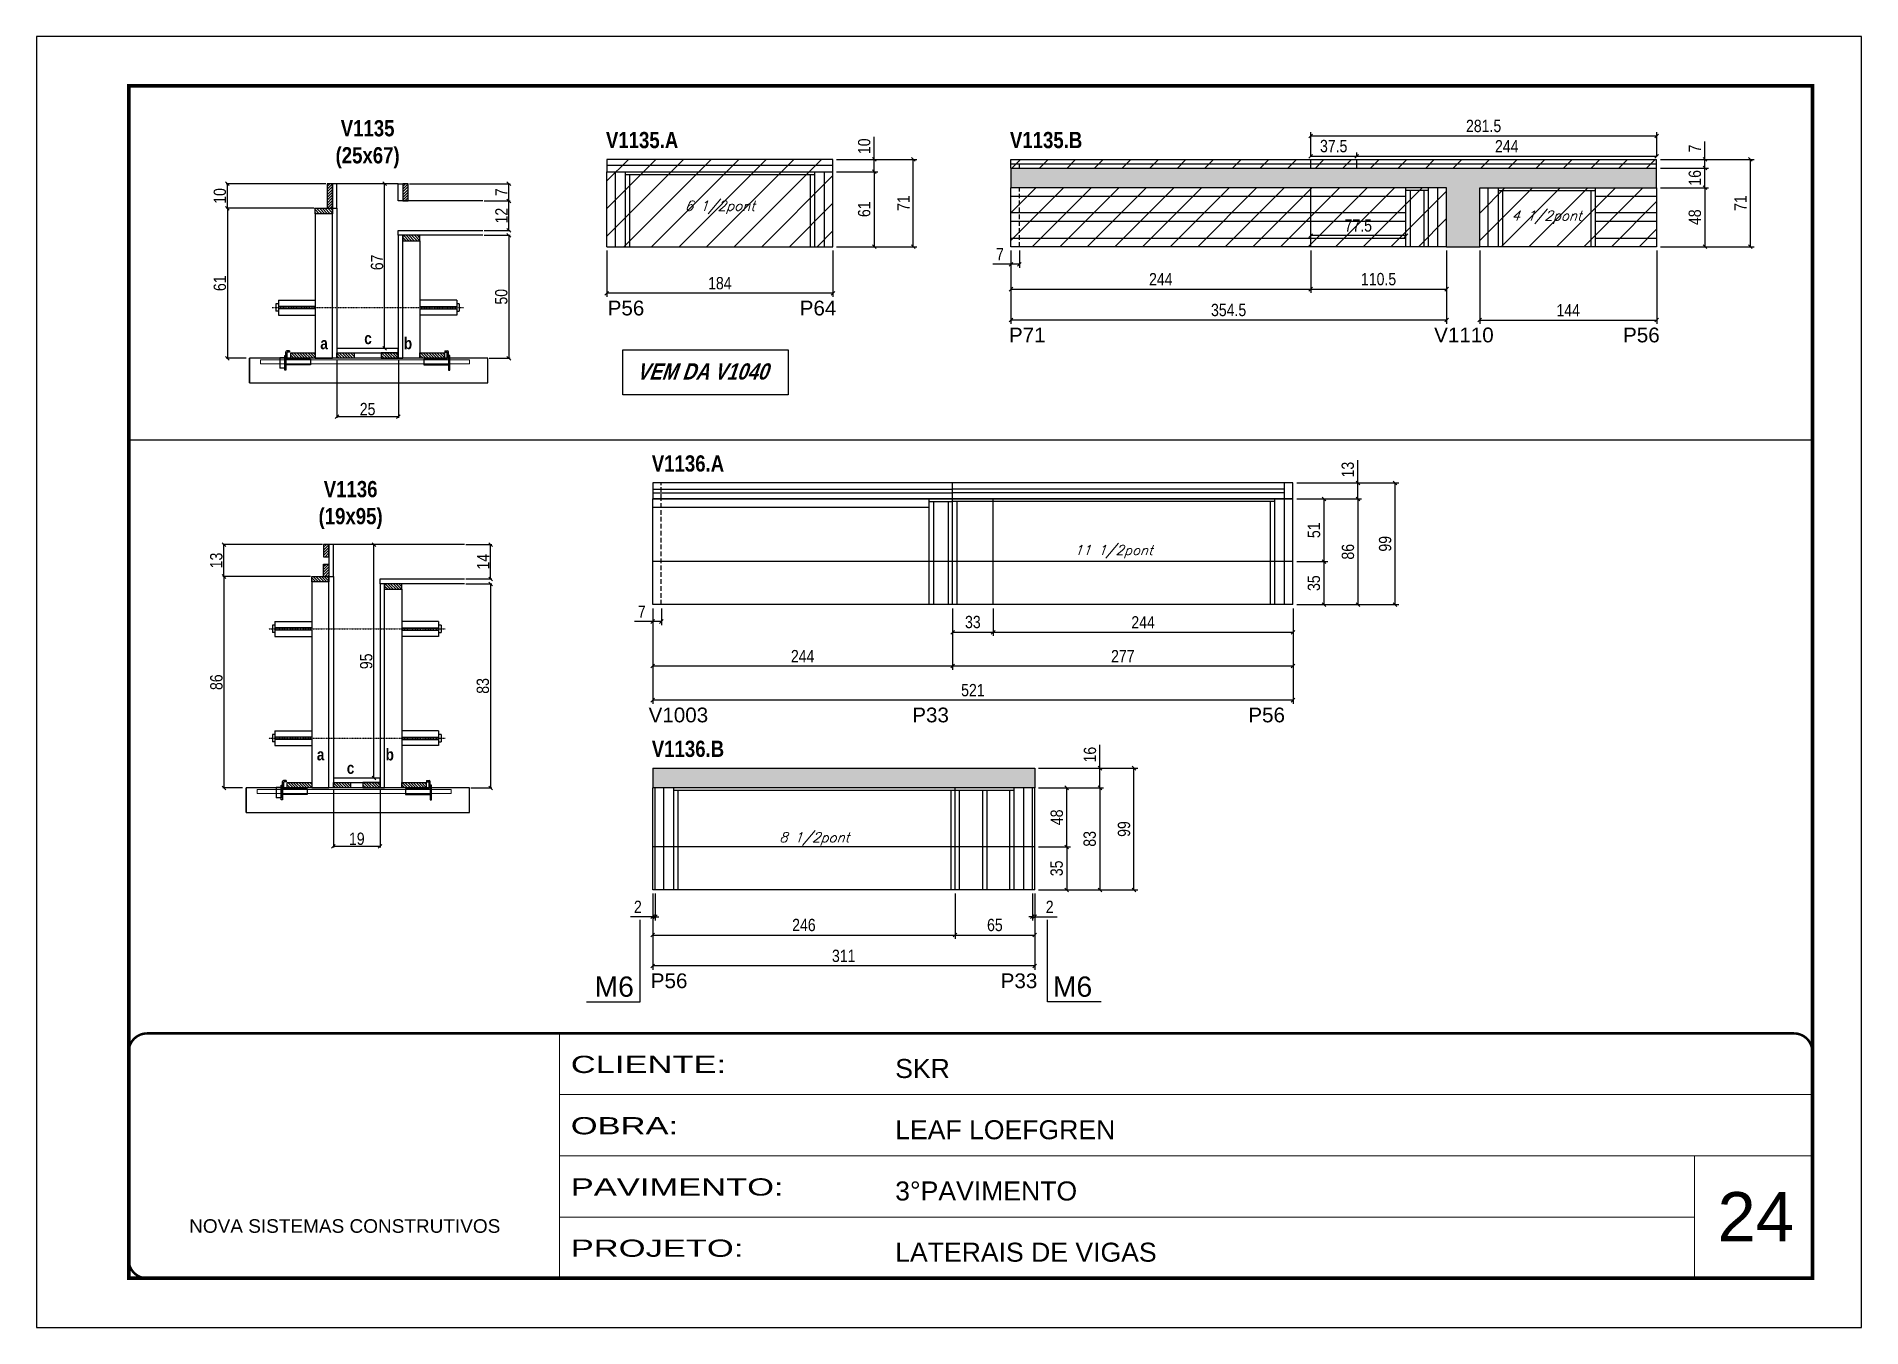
# Model space of a CAD drawing. Extents: x 3309 to 9563, y -2522 to 14608.
# Drawn here: x 8078 to 9563, y 7815 to 8865 of the extents above; entities that cross this region are included whole.
import ezdxf

# ---------------------------------------------------------------- set-up
doc = ezdxf.new("R2010")
doc.units = 0
for name, pattern in [('CONTINUO', [0]), ('DASHED', [0.75, 0.5, -0.25]), ('HIDDEN', [0.375, 0.25, -0.125])]:
    doc.linetypes.add(name, pattern=pattern)
for name, color, linetype in [('5', 5, 'Continuous'), ('barrote', 251, 'Continuous'), ('COTA', 241, 'Continuous'), ('detalhes', 4, 'Continuous'), ('NOMENCLATURA', 7, 'Continuous'), ('Painéis', 200, 'Continuous'), ('presilha', 1, 'Continuous'), ('SARR_2.2x10', 60, 'Continuous'), ('SARR_2.2x7', 40, 'Continuous'), ('SARR_3.5x7', 81, 'Continuous'), ('SARR_EDITAR', 141, 'Continuous'), ('TENSOR', 3, 'Continuous'), ('texto', 7, 'Continuous')]:
    doc.layers.add(name, color=color, linetype=linetype)
for name, color, linetype, lineweight in [('CARIMBO', 255, 'Continuous', 9), ('CONCRETO', 251, 'Continuous', 25), ('Folhas', 255, 'Continuous', 9), ('Hachura', 251, 'Continuous', 9), ('SARRAFO DE PRESSAO', 251, 'DASHED', 9), ('SCO-___-LAJ', 2, 'Continuous', 0)]:
    doc.layers.add(name, color=color, linetype=linetype, lineweight=lineweight)
doc.layers.add('Laje_Perimetro', color=7, linetype='Continuous', plot=False)
doc.styles.add('ARIAL', font='arial.ttf')
doc.styles.add('COTA TECNICA', font='techl___.ttf', dxfattribs={"height": 10})
doc.styles.add('COTA TECNICA 2X', font='techl___.ttf', dxfattribs={"height": 10})
doc.styles.add('Romans', font='romans.shx')
doc.styles.get("Standard").update_dxf_attribs({"font": 'arial.ttf'})
doc.styles.add('TECNICA', font='techb___.ttf', dxfattribs={"height": 10})
doc.styles.add('Tecnologia', font='')
doc.styles.get('Tecnologia').set_extended_font_data('Forgotten Futurist')
doc.dimstyles.new('PAINEL', dxfattribs={"dimtxt": 10, "dimasz": 3, "dimexe": 3, "dimexo": 3, "dimgap": 3, "dimtad": 1, "dimdec": 1, "dimzin": 12, "dimdsep": 46, "dimtxsty": 'COTA TECNICA', "dimblk1": 'OBLIQUE', "dimblk2": 'OBLIQUE', "dimsah": 1, "dimcen": 0.9, "dimclrd": 4, "dimclre": 4, "dimclrt": 240, "dimadec": 1, "dimazin": 3, "dimtfac": 1, "dimtdec": 1, "dimtmove": 0, "dimatfit": 3, "dimfxl": 1, "dimtolj": 1, "dimtzin": 12, "dimarcsym": 0})
doc.dimstyles.new('SECAO', dxfattribs={"dimscale": 0.333333, "dimtxt": 5, "dimasz": 9, "dimexe": 3, "dimexo": 3, "dimgap": 3, "dimtad": 1, "dimdec": 1, "dimlfac": 0.5, "dimzin": 12, "dimdsep": 46, "dimtxsty": 'COTA TECNICA 2X', "dimblk1": 'OBLIQUE', "dimblk2": 'OBLIQUE', "dimsah": 1, "dimcen": 0.9, "dimclrd": 4, "dimclre": 4, "dimclrt": 240, "dimadec": 1, "dimazin": 3, "dimtfac": 1, "dimtdec": 1, "dimtmove": 0, "dimatfit": 3, "dimfxl": 1, "dimtolj": 1, "dimtzin": 12, "dimarcsym": 0})
pattern_1 = [(135, (41554.996, -115258.38), (-1.122532015, -1.122532015), [])]
pattern_2 = [(225, (131828.027, 41546.1283), (1.122532015, -1.122532015), [])]

msp = doc.modelspace()

# ---------------------------------------------------------------- texts
at = {"layer": '5', "linetype": 'Continuous'}
for s, rotation, p in [('P56', 0.00004, (8542.61, 8638.15)), ('P64', 0.00004, (8698.87, 8638.15)), ('P71', 359.99996, (8869.14, 8616.24)), ('V1110', 359.99996, (9215.12, 8616.24)), ('P56', 359.99996, (9368.85, 8616.24)), ('V1003', 359.99996, (8575.93, 8307.18)), ('P33', 359.99996, (8790.46, 8307.18)), ('P56', 359.99996, (9063.92, 8307.18)), ('P56', 359.99996, (8577.71, 8090.97)), ('P33', 359.99996, (8862.4, 8090.97))]:
    msp.add_text(s, height=12, rotation=rotation, dxfattribs=at).set_placement(p)
at = {"layer": 'CARIMBO', "style": 'ARIAL'}
msp.add_text('24', height=40, dxfattribs=at).set_placement((9445.73, 7885.13))
at = {"layer": 'detalhes', "style": 'TECNICA'}
for s, p in [('a', (8308.82, 8610.66)), ('c', (8344.58, 8614.77)), ('b', (8376.79, 8610.65)), ('b', (8361.96, 8276.22)), ('a', (8305.98, 8276.23)), ('c', (8330.35, 8265.26))]:
    msp.add_text(s, height=9.6, dxfattribs=at).set_placement(p)
at = {"layer": 'NOMENCLATURA', "style": 'TECNICA'}
for s, p in [('V1135.A', (8541.23, 8774.18)), ('V1135.B', (8869.97, 8774.18)), ('V1136.A', (8578.55, 8511.13)), ('V1136.B', (8578.55, 8279.04))]:
    msp.add_text(s, height=13.2, dxfattribs=at).set_placement(p)
at = {"layer": 'NOMENCLATURA', "linetype": 'Continuous'}
for p in [(8531.93, 8083.97), (8904.89, 8083.97)]:
    msp.add_text('M6', height=16.5, dxfattribs=at).set_placement(p)
at = {"layer": 'NOMENCLATURA', "char_height": 13.2, "attachment_point": 2, "style": 'TECNICA'}
for s, insert in [('V1135\\P(25x67)', (8347.29, 8796.99)), ('V1136\\P(19x95)', (8333.46, 8503.48))]:
    msp.add_mtext_dynamic_manual_height_columns(s, width=300.2766, gutter_width=1, heights=[0], dxfattribs=dict(at, insert=insert))
at = {"layer": 'NOMENCLATURA', "insert": (8619.51, 8599.16, 0), "char_height": 13.2, "width": 300.2766, "attachment_point": 2, "style": 'TECNICA'}
msp.add_mtext('{\\Q19;VEM DA V1040}', dxfattribs=at)
at = {"layer": 'texto', "color": 2, "char_height": 8, "attachment_point": 5, "style": 'Romans'}
for s, insert in [('{\\Q19;\\C256;6 1/2pont}', (8633.95, 8726)), ('{\\Q19;\\C256;4 1/2pont}', (9306.69, 8718)), ('{\\Q19;\\C256;11 1/2pont}', (8954.26, 8445.95)), ('{\\Q19;\\C256;8 1/2pont}', (8710.76, 8212.36))]:
    msp.add_mtext(s, dxfattribs=dict(at, insert=insert))

# ---------------------------------------------------------------- blocks, each defined once
blk = doc.blocks.new('9999999999')
at = {"color": 30, "linetype": 'CONTINUO'}
for p, q in [((98564.6, 34230.2), (98564.6, 34429.4)), ((98564.6, 34379.6), (99584, 34379.6)), ((98564.6, 34329.8), (99488, 34329.8)), ((99584, 34329.8), (99488, 34329.8)), ((99488, 34329.8), (99488, 34230.2)), ((98564.6, 34280), (99488, 34280))]:
    blk.add_line(p, q, dxfattribs=at)
at = {"color": 30, "linetype": 'CONTINUO', "const_width": 2}
blk.add_lwpolyline([(99584, 34230.2), (99584, 34414.4, 0.414214), (99569, 34429.4), (98229, 34429.4, 0.414214), (98214, 34414.4), (98214, 34245.2, 0.414214), (98229, 34230.2), (99584, 34230.2)], format="xyb", dxfattribs=at)
at = {"layer": 'Folhas'}
blk.add_lwpolyline([(98139, 34190.2), (99624, 34190.2), (99624, 35240.2), (98139, 35240.2)], close=True, dxfattribs=at)
at = {"layer": 'Folhas', "color": 30, "const_width": 3}
blk.add_lwpolyline([(98214, 34230.2), (99584, 34230.2), (99584, 35200.2), (98214, 35200.2)], close=True, dxfattribs=at)
at = {"color": 7, "linetype": 'Continuous', "ltscale": 5, "style": 'ARIAL'}
for s, height, p in [('SKR', 15.48, (98837.7, 34393.1)), ('LEAF LOEFGREN', 15.483, (98837.7, 34343.3)), ('3°PAVIMENTO', 15.483, (98837.7, 34293.5)), ('NOVA SISTEMAS CONSTRUTIVOS', 11.059, (98263.2, 34267.2)), ('LATERAIS DE VIGAS', 15.483, (98837.7, 34243.7))]:
    blk.add_text(s, height=height, dxfattribs=at).set_placement(p)
at = {"layer": 'Folhas', "color": 7, "style": 'Tecnologia', "width": 1.5}
for s, p in [('CLIENTE:', (98573.7, 34397.2)), ('OBRA:', (98573.7, 34347.3)), ('PAVIMENTO:', (98573.7, 34297.5)), ('PROJETO:', (98573.7, 34247.7))]:
    blk.add_text(s, height=14, dxfattribs=at).set_placement(p)
blk = doc.blocks.new('PRESILHA METÁLICA 1')
at = {"layer": 'presilha'}
for p, q in [((0, 13), (6, 13)), ((0, 13), (0, 0)), ((6, 0), (0, 0)), ((6, 15.5), (7.5, 15.5)), ((6, -2.5), (6, 15.5)), ((6, 13), (6, 0)), ((7.5, 10.6), (7.5, 19.9)), ((7.5, 15.5), (7.5, -2.5)), ((37.5, 4.1), (7.5, 4.1)), ((12, 21), (8.6, 21)), ((9, 11.6), (9, 18.9)), ((12, 19.5), (9.6, 19.5)), ((37.5, 11), (9.6, 11)), ((12, 21), (12, 19.5)), ((37.5, 11), (37.5, 4.1)), ((7.5, -2.5), (6, -2.5))]:
    blk.add_line(p, q, dxfattribs=at)
for centre, radius, start, end in [((8.6, 19.9), 1.14, 90, 180), ((9.6, 18.9), 0.57, 90, 180), ((9.6, 11.6), 0.57, 180, 270)]:
    blk.add_arc(centre, radius, start, end, dxfattribs=at)
blk = doc.blocks.new('PRESILHA METÁLICA 2')
at = {"layer": 'presilha'}
for p, q in [((-5.2, 23.5), (-5.2, 22)), ((-5.2, 23.5), (-1.9, 23.5)), ((-0.8, 14.6), (-0.8, 22.4)), ((-30.8, 13.5), (-30.8, 6.6)), ((-30.8, 13.5), (-2.8, 13.5)), ((-30.8, 6.6), (-0.8, 6.6)), ((-5.2, 22), (-2.8, 22)), ((-2.2, 14.1), (-2.2, 21.4)), ((0.8, 18), (-0.8, 18)), ((-0.8, 18), (-0.8, 0)), ((-0.8, 0), (0.8, 0)), ((0.8, 0), (0.8, 18))]:
    blk.add_line(p, q, dxfattribs=at)
for centre, radius, start, end in [((-1.9, 22.4), 1.14, 0, 90), ((-2.8, 21.4), 0.57, 0, 90), ((-2.8, 14.1), 0.57, 270, 0)]:
    blk.add_arc(centre, radius, start, end, dxfattribs=at)
blk = doc.blocks.new('_Oblique')
at = {"color": 0, "linetype": 'ByBlock', "lineweight": -2}
blk.add_line((-0.5, -0.5), (0.5, 0.5), dxfattribs=at)
blk = doc.blocks.new('*D799')
at = {"layer": 'COTA', "color": 4, "lineweight": -2, "transparency": 16777216}
for p, q in [((8303.7, 8725.3), (8232.2, 8725.3)), ((8233.2, 8725.3), (8233.2, 8603.3)), ((8248.5, 8603.3), (8232.2, 8603.3))]:
    blk.add_line(p, q, dxfattribs=at)
at = {"layer": 'Defpoints', "color": 0, "transparency": 16777216}
for p in [(8304.7, 8725.3), (8233.2, 8603.3), (8249.5, 8603.3)]:
    blk.add_point(p, dxfattribs=at)
at = {"layer": 'COTA', "color": 4, "lineweight": -2, "transparency": 16777216, "xscale": 3, "yscale": 3, "zscale": 3}
for p, rotation in [((8233.2, 8725.3), 90), ((8233.2, 8603.3), 270)]:
    blk.add_blockref('_Oblique', p, dxfattribs=dict(at, rotation=rotation))
at = {"layer": 'COTA', "color": 240, "transparency": 16777216, "insert": (8227.1, 8664.3), "char_height": 10, "attachment_point": 5, "rotation": 90, "style": 'COTA TECNICA 2X'}
blk.add_mtext('\\A1;61', dxfattribs=at)
blk = doc.blocks.new('*D794')
at = {"layer": 'COTA', "color": 4, "lineweight": -2, "transparency": 16777216}
for p, q in [((8442, 8703.3), (8463.2, 8703.3)), ((8462.2, 8703.3), (8462.2, 8603.3)), ((8446.1, 8603.3), (8463.2, 8603.3))]:
    blk.add_line(p, q, dxfattribs=at)
at = {"layer": 'Defpoints', "color": 0, "transparency": 16777216}
for p in [(8441, 8703.3), (8445.1, 8603.3), (8462.2, 8603.3)]:
    blk.add_point(p, dxfattribs=at)
at = {"layer": 'COTA', "color": 4, "lineweight": -2, "transparency": 16777216, "xscale": 3, "yscale": 3, "zscale": 3}
for p, rotation in [((8462.2, 8703.3), 90), ((8462.2, 8603.3), 270)]:
    blk.add_blockref('_Oblique', p, dxfattribs=dict(at, rotation=rotation))
at = {"layer": 'COTA', "color": 240, "transparency": 16777216, "insert": (8456.1, 8653.3), "char_height": 10, "attachment_point": 5, "rotation": 90, "style": 'COTA TECNICA 2X'}
blk.add_mtext('\\A1;50', dxfattribs=at)
blk = doc.blocks.new('*D795')
at = {"layer": 'COTA', "color": 4, "lineweight": -2, "transparency": 16777216}
for p, q in [((8371.3, 8745.3), (8360.1, 8745.3)), ((8361.1, 8611.3), (8361.1, 8745.3)), ((8371.3, 8611.3), (8360.1, 8611.3))]:
    blk.add_line(p, q, dxfattribs=at)
at = {"layer": 'Defpoints', "color": 0, "transparency": 16777216}
for p in [(8361.1, 8745.3), (8372.3, 8745.3), (8372.3, 8611.3)]:
    blk.add_point(p, dxfattribs=at)
at = {"layer": 'COTA', "color": 4, "lineweight": -2, "transparency": 16777216, "xscale": 3, "yscale": 3, "zscale": 3}
for p, rotation in [((8361.1, 8745.3), 90), ((8361.1, 8611.3), 270)]:
    blk.add_blockref('_Oblique', p, dxfattribs=dict(at, rotation=rotation))
at = {"layer": 'COTA', "color": 240, "transparency": 16777216, "insert": (8355, 8681.3), "char_height": 10, "attachment_point": 5, "rotation": 90, "style": 'COTA TECNICA 2X'}
blk.add_mtext('\\A1;67', dxfattribs=at)
blk = doc.blocks.new('*D796')
at = {"layer": 'COTA', "color": 4, "lineweight": -2, "transparency": 16777216}
for p, q in [((8442, 8731.3), (8463.2, 8731.3)), ((8462.2, 8707.3), (8462.2, 8731.3)), ((8442, 8707.3), (8463.2, 8707.3))]:
    blk.add_line(p, q, dxfattribs=at)
at = {"layer": 'Defpoints', "color": 0, "transparency": 16777216}
for p in [(8441, 8731.3), (8462.2, 8731.3), (8441, 8707.3)]:
    blk.add_point(p, dxfattribs=at)
at = {"layer": 'COTA', "color": 4, "lineweight": -2, "transparency": 16777216, "xscale": 3, "yscale": 3, "zscale": 3}
for p, rotation in [((8462.2, 8731.3), 90), ((8462.2, 8707.3), 270)]:
    blk.add_blockref('_Oblique', p, dxfattribs=dict(at, rotation=rotation))
at = {"layer": 'COTA', "color": 240, "transparency": 16777216, "insert": (8456.2, 8719.3), "char_height": 10, "attachment_point": 5, "rotation": 90, "style": 'COTA TECNICA 2X'}
blk.add_mtext('\\A1;12', dxfattribs=at)
blk = doc.blocks.new('*D797')
at = {"layer": 'COTA', "color": 4, "lineweight": -2, "transparency": 16777216}
for p, q in [((8313.3, 8745.3), (8232.2, 8745.3)), ((8233.2, 8725.3), (8233.2, 8745.3)), ((8303.7, 8725.3), (8232.2, 8725.3))]:
    blk.add_line(p, q, dxfattribs=at)
at = {"layer": 'Defpoints', "color": 0, "transparency": 16777216}
for p in [(8233.2, 8745.3), (8314.3, 8745.3), (8304.7, 8725.3)]:
    blk.add_point(p, dxfattribs=at)
at = {"layer": 'COTA', "color": 4, "lineweight": -2, "transparency": 16777216, "xscale": 3, "yscale": 3, "zscale": 3}
for p, rotation in [((8233.2, 8745.3), 90), ((8233.2, 8725.3), 270)]:
    blk.add_blockref('_Oblique', p, dxfattribs=dict(at, rotation=rotation))
at = {"layer": 'COTA', "color": 240, "transparency": 16777216, "insert": (8227.1, 8735.3), "char_height": 10, "attachment_point": 5, "rotation": 90, "style": 'COTA TECNICA 2X'}
blk.add_mtext('\\A1;10', dxfattribs=at)
blk = doc.blocks.new('*D800')
at = {"layer": 'COTA', "color": 4, "lineweight": -2, "transparency": 16777216}
for p, q in [((8322.3, 8602.3), (8322.3, 8554.8)), ((8372.3, 8602.3), (8372.3, 8554.8)), ((8322.3, 8555.8), (8372.3, 8555.8))]:
    blk.add_line(p, q, dxfattribs=at)
at = {"layer": 'Defpoints', "color": 0, "transparency": 16777216}
for p in [(8322.3, 8603.3), (8372.3, 8603.3), (8372.3, 8555.8)]:
    blk.add_point(p, dxfattribs=at)
at = {"layer": 'COTA', "color": 4, "lineweight": -2, "transparency": 16777216, "xscale": 3, "yscale": 3, "zscale": 3, "rotation": 180}
blk.add_blockref('_Oblique', (8322.3, 8555.8), dxfattribs=at)
at = {"layer": 'COTA', "color": 4, "lineweight": -2, "transparency": 16777216, "xscale": 3, "yscale": 3, "zscale": 3}
blk.add_blockref('_Oblique', (8372.3, 8555.8), dxfattribs=at)
at = {"layer": 'COTA', "color": 240, "transparency": 16777216, "insert": (8347.3, 8561.9), "char_height": 10, "attachment_point": 5, "style": 'COTA TECNICA 2X'}
blk.add_mtext('\\A1;25', dxfattribs=at)
blk = doc.blocks.new('*D801')
at = {"layer": 'COTA', "color": 4, "lineweight": -2, "transparency": 16777216}
for p, q in [((8381.3, 8745.3), (8463.2, 8745.3)), ((8462.2, 8731.3), (8462.2, 8745.3)), ((8442, 8731.3), (8463.2, 8731.3))]:
    blk.add_line(p, q, dxfattribs=at)
at = {"layer": 'Defpoints', "color": 0, "transparency": 16777216}
for p in [(8380.3, 8745.3), (8462.2, 8745.3), (8441, 8731.3)]:
    blk.add_point(p, dxfattribs=at)
at = {"layer": 'COTA', "color": 4, "lineweight": -2, "transparency": 16777216, "xscale": 3, "yscale": 3, "zscale": 3}
for p, rotation in [((8462.2, 8745.3), 90), ((8462.2, 8731.3), 270)]:
    blk.add_blockref('_Oblique', p, dxfattribs=dict(at, rotation=rotation))
at = {"layer": 'COTA', "color": 240, "transparency": 16777216, "insert": (8456.1, 8738.3), "char_height": 10, "attachment_point": 5, "rotation": 90, "style": 'COTA TECNICA 2X'}
blk.add_mtext('\\A1;7', dxfattribs=at)
blk = doc.blocks.new('*D802')
at = {"layer": 'COTA', "color": 4, "lineweight": -2, "transparency": 16777216}
for p, q in [((8541.9, 8691), (8541.9, 8653.2)), ((8725.9, 8691), (8725.9, 8653.2)), ((8725.9, 8656.2), (8541.9, 8656.2))]:
    blk.add_line(p, q, dxfattribs=at)
at = {"layer": 'Defpoints', "color": 0, "transparency": 16777216}
for p in [(8541.9, 8694), (8725.9, 8694), (8541.9, 8656.2)]:
    blk.add_point(p, dxfattribs=at)
at = {"layer": 'COTA', "color": 4, "lineweight": -2, "transparency": 16777216, "xscale": 3, "yscale": 3, "zscale": 3, "rotation": 180}
blk.add_blockref('_Oblique', (8541.9, 8656.2), dxfattribs=at)
at = {"layer": 'COTA', "color": 4, "lineweight": -2, "transparency": 16777216, "xscale": 3, "yscale": 3, "zscale": 3}
blk.add_blockref('_Oblique', (8725.9, 8656.2), dxfattribs=at)
at = {"layer": 'COTA', "color": 240, "transparency": 16777216, "insert": (8633.9, 8664.3), "char_height": 10, "attachment_point": 5, "style": 'COTA TECNICA'}
blk.add_mtext('\\A1;184', dxfattribs=at)
blk = doc.blocks.new('*D803')
at = {"layer": 'COTA', "color": 4, "lineweight": -2, "transparency": 16777216}
for p, q in [((8728.9, 8755), (8762.5, 8755)), ((8759.5, 8755), (8759.5, 8694)), ((8728.9, 8694), (8762.5, 8694))]:
    blk.add_line(p, q, dxfattribs=at)
at = {"layer": 'Defpoints', "color": 0, "transparency": 16777216}
for p in [(8725.9, 8755), (8725.9, 8694), (8759.5, 8694)]:
    blk.add_point(p, dxfattribs=at)
at = {"layer": 'COTA', "color": 4, "lineweight": -2, "transparency": 16777216, "xscale": 3, "yscale": 3, "zscale": 3}
for p, rotation in [((8759.5, 8755), 90), ((8759.5, 8694), 270)]:
    blk.add_blockref('_Oblique', p, dxfattribs=dict(at, rotation=rotation))
at = {"layer": 'COTA', "color": 240, "transparency": 16777216, "insert": (8751.4, 8724.5), "char_height": 10, "attachment_point": 5, "rotation": 90, "style": 'COTA TECNICA'}
blk.add_mtext('\\A1;61', dxfattribs=at)
blk = doc.blocks.new('*D804')
at = {"layer": 'COTA', "color": 4, "lineweight": -2, "transparency": 16777216}
for p, q in [((8759.5, 8765), (8759.5, 8783.4)), ((8728.9, 8765), (8762.5, 8765)), ((8759.5, 8755), (8759.5, 8765)), ((8728.9, 8755), (8762.5, 8755))]:
    blk.add_line(p, q, dxfattribs=at)
at = {"layer": 'Defpoints', "color": 0, "transparency": 16777216}
for p in [(8725.9, 8765), (8759.5, 8765), (8725.9, 8755)]:
    blk.add_point(p, dxfattribs=at)
at = {"layer": 'COTA', "color": 4, "lineweight": -2, "transparency": 16777216, "xscale": 3, "yscale": 3, "zscale": 3}
for p, rotation in [((8759.5, 8765), 90), ((8759.5, 8755), 270)]:
    blk.add_blockref('_Oblique', p, dxfattribs=dict(at, rotation=rotation))
at = {"layer": 'COTA', "color": 240, "transparency": 16777216, "insert": (8751.4, 8775.7), "char_height": 10, "attachment_point": 5, "rotation": 90, "style": 'COTA TECNICA'}
blk.add_mtext('\\A1;10', dxfattribs=at)
blk = doc.blocks.new('*D805')
at = {"layer": 'COTA', "color": 4, "lineweight": -2, "transparency": 16777216}
for p, q in [((8728.9, 8765), (8794.3, 8765)), ((8791.3, 8694), (8791.3, 8765)), ((8728.9, 8694), (8794.3, 8694))]:
    blk.add_line(p, q, dxfattribs=at)
at = {"layer": 'Defpoints', "color": 0, "transparency": 16777216}
for p in [(8725.9, 8765), (8791.3, 8765), (8725.9, 8694)]:
    blk.add_point(p, dxfattribs=at)
at = {"layer": 'COTA', "color": 4, "lineweight": -2, "transparency": 16777216, "xscale": 3, "yscale": 3, "zscale": 3}
for p, rotation in [((8791.3, 8765), 90), ((8791.3, 8694), 270)]:
    blk.add_blockref('_Oblique', p, dxfattribs=dict(at, rotation=rotation))
at = {"layer": 'COTA', "color": 240, "transparency": 16777216, "insert": (8783.3, 8729.5), "char_height": 10, "attachment_point": 5, "rotation": 90, "style": 'COTA TECNICA'}
blk.add_mtext('\\A1;71', dxfattribs=at)
blk = doc.blocks.new('*D806')
at = {"layer": 'COTA', "color": 4, "linetype": 'ByBlock', "lineweight": -2, "transparency": 16777216}
for p, q in [((8870.7, 8691), (8870.7, 8631.3)), ((9225.2, 8691), (9225.2, 8631.3)), ((9225.2, 8634.3), (8870.7, 8634.3))]:
    blk.add_line(p, q, dxfattribs=at)
at = {"layer": 'Defpoints', "color": 0, "linetype": 'ByBlock', "transparency": 16777216}
for p in [(8870.7, 8694), (9225.2, 8694), (8870.7, 8634.3)]:
    blk.add_point(p, dxfattribs=at)
at = {"layer": 'COTA', "color": 4, "linetype": 'ByBlock', "lineweight": -2, "transparency": 16777216, "xscale": 3, "yscale": 3, "zscale": 3, "rotation": 180}
blk.add_blockref('_Oblique', (8870.7, 8634.3), dxfattribs=at)
at = {"layer": 'COTA', "color": 4, "linetype": 'ByBlock', "lineweight": -2, "transparency": 16777216, "xscale": 3, "yscale": 3, "zscale": 3}
blk.add_blockref('_Oblique', (9225.2, 8634.3), dxfattribs=at)
at = {"layer": 'COTA', "color": 240, "linetype": 'ByBlock', "transparency": 16777216, "insert": (9047.9, 8642.5), "char_height": 10, "attachment_point": 5, "style": 'COTA TECNICA'}
blk.add_mtext('\\A1;354.5', dxfattribs=at)
blk = doc.blocks.new('*D807')
at = {"layer": 'COTA', "color": 4, "lineweight": -2, "transparency": 16777216}
for p, q in [((8870.7, 8691), (8870.7, 8656.5)), ((9114.7, 8691), (9114.7, 8656.5)), ((8870.7, 8659.5), (9114.7, 8659.5))]:
    blk.add_line(p, q, dxfattribs=at)
at = {"layer": 'Defpoints', "color": 0, "transparency": 16777216}
for p in [(8870.7, 8694), (9114.7, 8694), (9114.7, 8659.5)]:
    blk.add_point(p, dxfattribs=at)
at = {"layer": 'COTA', "color": 4, "lineweight": -2, "transparency": 16777216, "xscale": 3, "yscale": 3, "zscale": 3, "rotation": 180}
blk.add_blockref('_Oblique', (8870.7, 8659.5), dxfattribs=at)
at = {"layer": 'COTA', "color": 4, "lineweight": -2, "transparency": 16777216, "xscale": 3, "yscale": 3, "zscale": 3}
blk.add_blockref('_Oblique', (9114.7, 8659.5), dxfattribs=at)
at = {"layer": 'COTA', "color": 240, "transparency": 16777216, "insert": (8992.7, 8667.6), "char_height": 10, "attachment_point": 5, "style": 'COTA TECNICA'}
blk.add_mtext('\\A1;244', dxfattribs=at)
blk = doc.blocks.new('*D808')
at = {"layer": 'COTA', "color": 4, "lineweight": -2, "transparency": 16777216}
for p, q in [((9114.7, 8691), (9114.7, 8656.5)), ((9225.2, 8691), (9225.2, 8656.5)), ((9114.7, 8659.5), (9225.2, 8659.5))]:
    blk.add_line(p, q, dxfattribs=at)
at = {"layer": 'Defpoints', "color": 0, "transparency": 16777216}
for p in [(9114.7, 8694), (9225.2, 8694), (9225.2, 8659.5)]:
    blk.add_point(p, dxfattribs=at)
at = {"layer": 'COTA', "color": 4, "lineweight": -2, "transparency": 16777216, "xscale": 3, "yscale": 3, "zscale": 3, "rotation": 180}
blk.add_blockref('_Oblique', (9114.7, 8659.5), dxfattribs=at)
at = {"layer": 'COTA', "color": 4, "lineweight": -2, "transparency": 16777216, "xscale": 3, "yscale": 3, "zscale": 3}
blk.add_blockref('_Oblique', (9225.2, 8659.5), dxfattribs=at)
at = {"layer": 'COTA', "color": 240, "transparency": 16777216, "insert": (9169.9, 8667.6), "char_height": 10, "attachment_point": 5, "style": 'COTA TECNICA'}
blk.add_mtext('\\A1;110.5', dxfattribs=at)
blk = doc.blocks.new('*D809')
at = {"layer": 'COTA', "color": 4, "lineweight": -2, "transparency": 16777216}
for p, q in [((8870.7, 8691), (8870.7, 8676.8)), ((8877.7, 8691), (8877.7, 8676.8)), ((8870.7, 8679.8), (8856, 8679.8)), ((8877.7, 8679.8), (8870.7, 8679.8))]:
    blk.add_line(p, q, dxfattribs=at)
at = {"layer": 'Defpoints', "color": 0, "transparency": 16777216}
for p in [(8870.7, 8694), (8877.7, 8694), (8870.7, 8679.8)]:
    blk.add_point(p, dxfattribs=at)
at = {"layer": 'COTA', "color": 4, "lineweight": -2, "transparency": 16777216, "xscale": 3, "yscale": 3, "zscale": 3, "rotation": 180}
blk.add_blockref('_Oblique', (8870.7, 8679.8), dxfattribs=at)
at = {"layer": 'COTA', "color": 4, "lineweight": -2, "transparency": 16777216, "xscale": 3, "yscale": 3, "zscale": 3}
blk.add_blockref('_Oblique', (8877.7, 8679.8), dxfattribs=at)
at = {"layer": 'COTA', "color": 240, "transparency": 16777216, "insert": (8861.8, 8687.9), "char_height": 10, "attachment_point": 5, "style": 'COTA TECNICA'}
blk.add_mtext('\\A1;7', dxfattribs=at)
blk = doc.blocks.new('*D810')
at = {"layer": 'COTA', "color": 4, "lineweight": -2, "transparency": 16777216}
for p, q in [((9114.7, 8704), (9114.7, 8706.1)), ((9192.2, 8703.1), (9114.7, 8703.1)), ((9192.2, 8704), (9192.2, 8706.1))]:
    blk.add_line(p, q, dxfattribs=at)
at = {"layer": 'Defpoints', "color": 0, "transparency": 16777216}
for p in [(9114.7, 8703.1), (9114.7, 8701), (9192.2, 8701)]:
    blk.add_point(p, dxfattribs=at)
at = {"layer": 'COTA', "color": 4, "lineweight": -2, "transparency": 16777216, "xscale": 3, "yscale": 3, "zscale": 3, "rotation": 180}
blk.add_blockref('_Oblique', (9114.7, 8703.1), dxfattribs=at)
at = {"layer": 'COTA', "color": 4, "lineweight": -2, "transparency": 16777216, "xscale": 3, "yscale": 3, "zscale": 3}
blk.add_blockref('_Oblique', (9192.2, 8703.1), dxfattribs=at)
at = {"layer": 'COTA', "color": 240, "transparency": 16777216, "insert": (9153.4, 8711.2), "char_height": 10, "attachment_point": 5, "style": 'COTA TECNICA'}
blk.add_mtext('\\A1;77.5', dxfattribs=at)
blk = doc.blocks.new('*D811')
at = {"layer": 'COTA', "color": 4, "lineweight": -2, "transparency": 16777216}
for p, q in [((9252.2, 8691), (9252.2, 8631.3)), ((9396.2, 8691), (9396.2, 8631.3)), ((9252.2, 8634.3), (9396.2, 8634.3))]:
    blk.add_line(p, q, dxfattribs=at)
at = {"layer": 'Defpoints', "color": 0, "transparency": 16777216}
for p in [(9252.2, 8694), (9396.2, 8694), (9396.2, 8634.3)]:
    blk.add_point(p, dxfattribs=at)
at = {"layer": 'COTA', "color": 4, "lineweight": -2, "transparency": 16777216, "xscale": 3, "yscale": 3, "zscale": 3, "rotation": 180}
blk.add_blockref('_Oblique', (9252.2, 8634.3), dxfattribs=at)
at = {"layer": 'COTA', "color": 4, "lineweight": -2, "transparency": 16777216, "xscale": 3, "yscale": 3, "zscale": 3}
blk.add_blockref('_Oblique', (9396.2, 8634.3), dxfattribs=at)
at = {"layer": 'COTA', "color": 240, "transparency": 16777216, "insert": (9324.2, 8642.3), "char_height": 10, "attachment_point": 5, "style": 'COTA TECNICA'}
blk.add_mtext('\\A1;144', dxfattribs=at)
blk = doc.blocks.new('*D812')
at = {"layer": 'COTA', "color": 4, "lineweight": -2, "transparency": 16777216}
for p, q in [((9399.2, 8742), (9438.4, 8742)), ((9435.4, 8742), (9435.4, 8694)), ((9399.2, 8694), (9438.4, 8694))]:
    blk.add_line(p, q, dxfattribs=at)
at = {"layer": 'Defpoints', "color": 0, "transparency": 16777216}
for p in [(9396.2, 8742), (9396.2, 8694), (9435.4, 8694)]:
    blk.add_point(p, dxfattribs=at)
at = {"layer": 'COTA', "color": 4, "lineweight": -2, "transparency": 16777216, "xscale": 3, "yscale": 3, "zscale": 3}
for p, rotation in [((9435.4, 8742), 90), ((9435.4, 8694), 270)]:
    blk.add_blockref('_Oblique', p, dxfattribs=dict(at, rotation=rotation))
at = {"layer": 'COTA', "color": 240, "transparency": 16777216, "insert": (9427.3, 8718), "char_height": 10, "attachment_point": 5, "rotation": 90, "style": 'COTA TECNICA'}
blk.add_mtext('\\A1;48', dxfattribs=at)
blk = doc.blocks.new('*D813')
at = {"layer": 'COTA', "color": 4, "lineweight": -2, "transparency": 16777216}
for p, q in [((9399.2, 8758), (9438.4, 8758)), ((9435.4, 8742), (9435.4, 8758)), ((9399.2, 8742), (9438.4, 8742))]:
    blk.add_line(p, q, dxfattribs=at)
at = {"layer": 'Defpoints', "color": 0, "transparency": 16777216}
for p in [(9396.2, 8758), (9435.4, 8758), (9396.2, 8742)]:
    blk.add_point(p, dxfattribs=at)
at = {"layer": 'COTA', "color": 4, "lineweight": -2, "transparency": 16777216, "xscale": 3, "yscale": 3, "zscale": 3}
for p, rotation in [((9435.4, 8758), 90), ((9435.4, 8742), 270)]:
    blk.add_blockref('_Oblique', p, dxfattribs=dict(at, rotation=rotation))
at = {"layer": 'COTA', "color": 240, "transparency": 16777216, "insert": (9427.3, 8750), "char_height": 10, "attachment_point": 5, "rotation": 90, "style": 'COTA TECNICA'}
blk.add_mtext('\\A1;16', dxfattribs=at)
blk = doc.blocks.new('*D798')
at = {"layer": 'COTA', "color": 4, "lineweight": -2, "transparency": 16777216}
for p, q in [((9435.4, 8765), (9435.4, 8779.7)), ((9399.2, 8765), (9438.4, 8765)), ((9435.4, 8758), (9435.4, 8765)), ((9399.2, 8758), (9438.4, 8758))]:
    blk.add_line(p, q, dxfattribs=at)
at = {"layer": 'Defpoints', "color": 0, "transparency": 16777216}
for p in [(9396.2, 8765), (9435.4, 8765), (9396.2, 8758)]:
    blk.add_point(p, dxfattribs=at)
at = {"layer": 'COTA', "color": 4, "lineweight": -2, "transparency": 16777216, "xscale": 3, "yscale": 3, "zscale": 3}
for p, rotation in [((9435.4, 8765), 90), ((9435.4, 8758), 270)]:
    blk.add_blockref('_Oblique', p, dxfattribs=dict(at, rotation=rotation))
at = {"layer": 'COTA', "color": 240, "transparency": 16777216, "insert": (9427.3, 8773.9), "char_height": 10, "attachment_point": 5, "rotation": 90, "style": 'COTA TECNICA'}
blk.add_mtext('\\A1;7', dxfattribs=at)
blk = doc.blocks.new('*D814')
at = {"layer": 'COTA', "color": 4, "lineweight": -2, "transparency": 16777216}
for p, q in [((9399.2, 8765), (9475.5, 8765)), ((9472.5, 8694), (9472.5, 8765)), ((9399.2, 8694), (9475.5, 8694))]:
    blk.add_line(p, q, dxfattribs=at)
at = {"layer": 'Defpoints', "color": 0, "transparency": 16777216}
for p in [(9396.2, 8765), (9472.5, 8765), (9396.2, 8694)]:
    blk.add_point(p, dxfattribs=at)
at = {"layer": 'COTA', "color": 4, "lineweight": -2, "transparency": 16777216, "xscale": 3, "yscale": 3, "zscale": 3}
for p, rotation in [((9472.5, 8765), 90), ((9472.5, 8694), 270)]:
    blk.add_blockref('_Oblique', p, dxfattribs=dict(at, rotation=rotation))
at = {"layer": 'COTA', "color": 240, "transparency": 16777216, "insert": (9464.4, 8729.5), "char_height": 10, "attachment_point": 5, "rotation": 90, "style": 'COTA TECNICA'}
blk.add_mtext('\\A1;71', dxfattribs=at)
blk = doc.blocks.new('*D815')
at = {"layer": 'COTA', "color": 4, "lineweight": -2, "transparency": 16777216}
for p, q in [((9114.7, 8768), (9114.7, 8787.1)), ((9114.7, 8784.1), (9396.2, 8784.1)), ((9396.2, 8768), (9396.2, 8787.1))]:
    blk.add_line(p, q, dxfattribs=at)
at = {"layer": 'Defpoints', "color": 0, "transparency": 16777216}
for p in [(9396.2, 8784.1), (9114.7, 8765), (9396.2, 8765)]:
    blk.add_point(p, dxfattribs=at)
at = {"layer": 'COTA', "color": 4, "lineweight": -2, "transparency": 16777216, "xscale": 3, "yscale": 3, "zscale": 3, "rotation": 180}
blk.add_blockref('_Oblique', (9114.7, 8784.1), dxfattribs=at)
at = {"layer": 'COTA', "color": 4, "lineweight": -2, "transparency": 16777216, "xscale": 3, "yscale": 3, "zscale": 3}
blk.add_blockref('_Oblique', (9396.2, 8784.1), dxfattribs=at)
at = {"layer": 'COTA', "color": 240, "transparency": 16777216, "insert": (9255.4, 8792.2), "char_height": 10, "attachment_point": 5, "style": 'COTA TECNICA'}
blk.add_mtext('\\A1;281.5', dxfattribs=at)
blk = doc.blocks.new('*D816')
at = {"layer": 'COTA', "color": 4, "lineweight": -2, "transparency": 16777216}
for p, q in [((9114.7, 8768), (9114.7, 8770.6)), ((9114.7, 8767.6), (9152.2, 8767.6)), ((9152.2, 8768), (9152.2, 8770.6))]:
    blk.add_line(p, q, dxfattribs=at)
at = {"layer": 'Defpoints', "color": 0, "transparency": 16777216}
for p in [(9114.7, 8765), (9152.2, 8767.6), (9152.2, 8765)]:
    blk.add_point(p, dxfattribs=at)
at = {"layer": 'COTA', "color": 4, "lineweight": -2, "transparency": 16777216, "xscale": 3, "yscale": 3, "zscale": 3, "rotation": 180}
blk.add_blockref('_Oblique', (9114.7, 8767.6), dxfattribs=at)
at = {"layer": 'COTA', "color": 4, "lineweight": -2, "transparency": 16777216, "xscale": 3, "yscale": 3, "zscale": 3}
blk.add_blockref('_Oblique', (9152.2, 8767.6), dxfattribs=at)
at = {"layer": 'COTA', "color": 240, "transparency": 16777216, "insert": (9133.4, 8775.8), "char_height": 10, "attachment_point": 5, "style": 'COTA TECNICA'}
blk.add_mtext('\\A1;37.5', dxfattribs=at)
blk = doc.blocks.new('*D817')
at = {"layer": 'COTA', "color": 4, "lineweight": -2, "transparency": 16777216}
for p, q in [((9152.2, 8768), (9152.2, 8770.6)), ((9152.2, 8767.6), (9396.2, 8767.6)), ((9396.2, 8768), (9396.2, 8770.6))]:
    blk.add_line(p, q, dxfattribs=at)
at = {"layer": 'Defpoints', "color": 0, "transparency": 16777216}
for p in [(9152.2, 8765), (9396.2, 8767.6), (9396.2, 8765)]:
    blk.add_point(p, dxfattribs=at)
at = {"layer": 'COTA', "color": 4, "lineweight": -2, "transparency": 16777216, "xscale": 3, "yscale": 3, "zscale": 3, "rotation": 180}
blk.add_blockref('_Oblique', (9152.2, 8767.6), dxfattribs=at)
at = {"layer": 'COTA', "color": 4, "lineweight": -2, "transparency": 16777216, "xscale": 3, "yscale": 3, "zscale": 3}
blk.add_blockref('_Oblique', (9396.2, 8767.6), dxfattribs=at)
at = {"layer": 'COTA', "color": 240, "transparency": 16777216, "insert": (9274.2, 8775.7), "char_height": 10, "attachment_point": 5, "style": 'COTA TECNICA'}
blk.add_mtext('\\A1;244', dxfattribs=at)
blk = doc.blocks.new('*D818')
at = {"layer": 'COTA', "color": 4, "lineweight": -2, "transparency": 16777216}
for p, q in [((8319.5, 8252.8), (8319.5, 8205.3)), ((8357.5, 8252.8), (8357.5, 8205.3)), ((8357.5, 8206.3), (8319.5, 8206.3))]:
    blk.add_line(p, q, dxfattribs=at)
at = {"layer": 'Defpoints', "color": 0, "transparency": 16777216}
for p in [(8319.5, 8253.8), (8357.5, 8253.8), (8319.5, 8206.3)]:
    blk.add_point(p, dxfattribs=at)
at = {"layer": 'COTA', "color": 4, "lineweight": -2, "transparency": 16777216, "xscale": 3, "yscale": 3, "zscale": 3, "rotation": 180}
blk.add_blockref('_Oblique', (8319.5, 8206.3), dxfattribs=at)
at = {"layer": 'COTA', "color": 4, "lineweight": -2, "transparency": 16777216, "xscale": 3, "yscale": 3, "zscale": 3}
blk.add_blockref('_Oblique', (8357.5, 8206.3), dxfattribs=at)
at = {"layer": 'COTA', "color": 240, "transparency": 16777216, "insert": (8338.5, 8212.4), "char_height": 10, "attachment_point": 5, "style": 'COTA TECNICA 2X'}
blk.add_mtext('\\A1;19', dxfattribs=at)
blk = doc.blocks.new('*D819')
at = {"layer": 'COTA', "color": 4, "lineweight": -2, "transparency": 16777216}
for p, q in [((8300.9, 8425.8), (8229.4, 8425.8)), ((8230.4, 8425.8), (8230.4, 8253.8)), ((8245.6, 8253.8), (8229.4, 8253.8))]:
    blk.add_line(p, q, dxfattribs=at)
at = {"layer": 'Defpoints', "color": 0, "transparency": 16777216}
for p in [(8301.9, 8425.8), (8230.4, 8253.8), (8246.6, 8253.8)]:
    blk.add_point(p, dxfattribs=at)
at = {"layer": 'COTA', "color": 4, "lineweight": -2, "transparency": 16777216, "xscale": 3, "yscale": 3, "zscale": 3}
for p, rotation in [((8230.4, 8425.8), 90), ((8230.4, 8253.8), 270)]:
    blk.add_blockref('_Oblique', p, dxfattribs=dict(at, rotation=rotation))
at = {"layer": 'COTA', "color": 240, "transparency": 16777216, "insert": (8224.3, 8339.8), "char_height": 10, "attachment_point": 5, "rotation": 90, "style": 'COTA TECNICA 2X'}
blk.add_mtext('\\A1;86', dxfattribs=at)
blk = doc.blocks.new('*D820')
at = {"layer": 'COTA', "color": 4, "lineweight": -2, "transparency": 16777216}
for p, q in [((8427.2, 8419.8), (8448.4, 8419.8)), ((8447.4, 8419.8), (8447.4, 8253.8)), ((8431.3, 8253.8), (8448.4, 8253.8))]:
    blk.add_line(p, q, dxfattribs=at)
at = {"layer": 'Defpoints', "color": 0, "transparency": 16777216}
for p in [(8426.2, 8419.8), (8430.3, 8253.8), (8447.4, 8253.8)]:
    blk.add_point(p, dxfattribs=at)
at = {"layer": 'COTA', "color": 4, "lineweight": -2, "transparency": 16777216, "xscale": 3, "yscale": 3, "zscale": 3}
for p, rotation in [((8447.4, 8419.8), 90), ((8447.4, 8253.8), 270)]:
    blk.add_blockref('_Oblique', p, dxfattribs=dict(at, rotation=rotation))
at = {"layer": 'COTA', "color": 240, "transparency": 16777216, "insert": (8441.1, 8336.8), "char_height": 10, "attachment_point": 5, "rotation": 90, "style": 'COTA TECNICA 2X'}
blk.add_mtext('\\A1;83', dxfattribs=at)
blk = doc.blocks.new('*D821')
at = {"layer": 'COTA', "color": 4, "lineweight": -2, "transparency": 16777216}
for p, q in [((8356.5, 8451.8), (8351.4, 8451.8)), ((8352.4, 8261.8), (8352.4, 8451.8)), ((8356.5, 8261.8), (8351.4, 8261.8))]:
    blk.add_line(p, q, dxfattribs=at)
at = {"layer": 'Defpoints', "color": 0, "transparency": 16777216}
for p in [(8352.4, 8451.8), (8357.5, 8451.8), (8357.5, 8261.8)]:
    blk.add_point(p, dxfattribs=at)
at = {"layer": 'COTA', "color": 4, "lineweight": -2, "transparency": 16777216, "xscale": 3, "yscale": 3, "zscale": 3}
for p, rotation in [((8352.4, 8451.8), 90), ((8352.4, 8261.8), 270)]:
    blk.add_blockref('_Oblique', p, dxfattribs=dict(at, rotation=rotation))
at = {"layer": 'COTA', "color": 240, "transparency": 16777216, "insert": (8346.2, 8356.8), "char_height": 10, "attachment_point": 5, "rotation": 90, "style": 'COTA TECNICA 2X'}
blk.add_mtext('\\A1;95', dxfattribs=at)
blk = doc.blocks.new('*D822')
at = {"layer": 'COTA', "color": 4, "lineweight": -2, "transparency": 16777216}
for p, q in [((8427.2, 8451.8), (8448.4, 8451.8)), ((8447.4, 8423.8), (8447.4, 8451.8)), ((8427.2, 8423.8), (8448.4, 8423.8))]:
    blk.add_line(p, q, dxfattribs=at)
at = {"layer": 'Defpoints', "color": 0, "transparency": 16777216}
for p in [(8426.2, 8451.8), (8447.4, 8451.8), (8426.2, 8423.8)]:
    blk.add_point(p, dxfattribs=at)
at = {"layer": 'COTA', "color": 4, "lineweight": -2, "transparency": 16777216, "xscale": 3, "yscale": 3, "zscale": 3}
for p, rotation in [((8447.4, 8451.8), 90), ((8447.4, 8423.8), 270)]:
    blk.add_blockref('_Oblique', p, dxfattribs=dict(at, rotation=rotation))
at = {"layer": 'COTA', "color": 240, "transparency": 16777216, "insert": (8441.3, 8437.8), "char_height": 10, "attachment_point": 5, "rotation": 90, "style": 'COTA TECNICA 2X'}
blk.add_mtext('\\A1;14', dxfattribs=at)
blk = doc.blocks.new('*D825')
at = {"layer": 'COTA', "color": 4, "lineweight": -2, "transparency": 16777216}
for p, q in [((8310.5, 8451.8), (8229.4, 8451.8)), ((8230.4, 8425.8), (8230.4, 8451.8)), ((8300.9, 8425.8), (8229.4, 8425.8))]:
    blk.add_line(p, q, dxfattribs=at)
at = {"layer": 'Defpoints', "color": 0, "transparency": 16777216}
for p in [(8230.4, 8451.8), (8311.5, 8451.8), (8301.9, 8425.8)]:
    blk.add_point(p, dxfattribs=at)
at = {"layer": 'COTA', "color": 4, "lineweight": -2, "transparency": 16777216, "xscale": 3, "yscale": 3, "zscale": 3}
for p, rotation in [((8230.4, 8451.8), 90), ((8230.4, 8425.8), 270)]:
    blk.add_blockref('_Oblique', p, dxfattribs=dict(at, rotation=rotation))
at = {"layer": 'COTA', "color": 240, "transparency": 16777216, "insert": (8224.2, 8438.8), "char_height": 10, "attachment_point": 5, "rotation": 90, "style": 'COTA TECNICA 2X'}
blk.add_mtext('\\A1;13', dxfattribs=at)
blk = doc.blocks.new('*D823')
at = {"layer": 'COTA', "color": 4, "linetype": 'ByBlock', "lineweight": -2, "transparency": 16777216}
for p, q in [((8823.3, 8399.9), (8823.3, 8349.9)), ((9100.3, 8399.9), (9100.3, 8349.9)), ((9100.3, 8352.9), (8823.3, 8352.9))]:
    blk.add_line(p, q, dxfattribs=at)
at = {"layer": 'Defpoints', "color": 0, "linetype": 'ByBlock', "transparency": 16777216}
for p in [(8823.3, 8402.9), (9100.3, 8402.9), (8823.3, 8352.9)]:
    blk.add_point(p, dxfattribs=at)
at = {"layer": 'COTA', "color": 4, "linetype": 'ByBlock', "lineweight": -2, "transparency": 16777216, "xscale": 3, "yscale": 3, "zscale": 3, "rotation": 180}
blk.add_blockref('_Oblique', (8823.3, 8352.9), dxfattribs=at)
at = {"layer": 'COTA', "color": 4, "linetype": 'ByBlock', "lineweight": -2, "transparency": 16777216, "xscale": 3, "yscale": 3, "zscale": 3}
blk.add_blockref('_Oblique', (9100.3, 8352.9), dxfattribs=at)
at = {"layer": 'COTA', "color": 240, "linetype": 'ByBlock', "transparency": 16777216, "insert": (8961.8, 8361), "char_height": 10, "attachment_point": 5, "style": 'COTA TECNICA'}
blk.add_mtext('\\A1;277', dxfattribs=at)
blk = doc.blocks.new('*D824')
at = {"layer": 'COTA', "color": 4, "linetype": 'ByBlock', "lineweight": -2, "transparency": 16777216}
for p, q in [((8579.3, 8399.9), (8579.3, 8349.9)), ((8823.3, 8399.9), (8823.3, 8349.9)), ((8823.3, 8352.9), (8579.3, 8352.9))]:
    blk.add_line(p, q, dxfattribs=at)
at = {"layer": 'Defpoints', "color": 0, "linetype": 'ByBlock', "transparency": 16777216}
for p in [(8579.3, 8402.9), (8823.3, 8402.9), (8579.3, 8352.9)]:
    blk.add_point(p, dxfattribs=at)
at = {"layer": 'COTA', "color": 4, "linetype": 'ByBlock', "lineweight": -2, "transparency": 16777216, "xscale": 3, "yscale": 3, "zscale": 3, "rotation": 180}
blk.add_blockref('_Oblique', (8579.3, 8352.9), dxfattribs=at)
at = {"layer": 'COTA', "color": 4, "linetype": 'ByBlock', "lineweight": -2, "transparency": 16777216, "xscale": 3, "yscale": 3, "zscale": 3}
blk.add_blockref('_Oblique', (8823.3, 8352.9), dxfattribs=at)
at = {"layer": 'COTA', "color": 240, "linetype": 'ByBlock', "transparency": 16777216, "insert": (8701.3, 8361), "char_height": 10, "attachment_point": 5, "style": 'COTA TECNICA'}
blk.add_mtext('\\A1;244', dxfattribs=at)
blk = doc.blocks.new('*D826')
at = {"layer": 'COTA', "color": 4, "linetype": 'ByBlock', "lineweight": -2, "transparency": 16777216}
for p, q in [((8579.3, 8399.9), (8579.3, 8322.2)), ((9100.3, 8399.9), (9100.3, 8322.2)), ((9100.3, 8325.2), (8579.3, 8325.2))]:
    blk.add_line(p, q, dxfattribs=at)
at = {"layer": 'Defpoints', "color": 0, "linetype": 'ByBlock', "transparency": 16777216}
for p in [(8579.3, 8402.9), (9100.3, 8402.9), (8579.3, 8325.2)]:
    blk.add_point(p, dxfattribs=at)
at = {"layer": 'COTA', "color": 4, "linetype": 'ByBlock', "lineweight": -2, "transparency": 16777216, "xscale": 3, "yscale": 3, "zscale": 3, "rotation": 180}
blk.add_blockref('_Oblique', (8579.3, 8325.2), dxfattribs=at)
at = {"layer": 'COTA', "color": 4, "linetype": 'ByBlock', "lineweight": -2, "transparency": 16777216, "xscale": 3, "yscale": 3, "zscale": 3}
blk.add_blockref('_Oblique', (9100.3, 8325.2), dxfattribs=at)
at = {"layer": 'COTA', "color": 240, "linetype": 'ByBlock', "transparency": 16777216, "insert": (8839.8, 8333.3), "char_height": 10, "attachment_point": 5, "style": 'COTA TECNICA'}
blk.add_mtext('\\A1;521', dxfattribs=at)
blk = doc.blocks.new('*D828')
at = {"layer": 'COTA', "color": 4, "lineweight": -2, "transparency": 16777216}
for p, q in [((9103.3, 8488.9), (9156.1, 8488.9)), ((9153.1, 8488.9), (9153.1, 8402.9)), ((9103.3, 8402.9), (9156.1, 8402.9))]:
    blk.add_line(p, q, dxfattribs=at)
at = {"layer": 'Defpoints', "color": 0, "transparency": 16777216}
for p in [(9100.3, 8488.9), (9100.3, 8402.9), (9153.1, 8402.9)]:
    blk.add_point(p, dxfattribs=at)
at = {"layer": 'COTA', "color": 4, "lineweight": -2, "transparency": 16777216, "xscale": 3, "yscale": 3, "zscale": 3}
for p, rotation in [((9153.1, 8488.9), 90), ((9153.1, 8402.9), 270)]:
    blk.add_blockref('_Oblique', p, dxfattribs=dict(at, rotation=rotation))
at = {"layer": 'COTA', "color": 240, "transparency": 16777216, "insert": (9145, 8445.9), "char_height": 10, "attachment_point": 5, "rotation": 90, "style": 'COTA TECNICA'}
blk.add_mtext('\\A1;86', dxfattribs=at)
blk = doc.blocks.new('*D829')
at = {"layer": 'COTA', "color": 4, "lineweight": -2, "transparency": 16777216}
for p, q in [((9153.1, 8501.9), (9153.1, 8520.5)), ((9103.3, 8501.9), (9156.1, 8501.9)), ((9153.1, 8488.9), (9153.1, 8501.9)), ((9103.3, 8488.9), (9156.1, 8488.9))]:
    blk.add_line(p, q, dxfattribs=at)
at = {"layer": 'Defpoints', "color": 0, "transparency": 16777216}
for p in [(9100.3, 8501.9), (9153.1, 8501.9), (9100.3, 8488.9)]:
    blk.add_point(p, dxfattribs=at)
at = {"layer": 'COTA', "color": 4, "lineweight": -2, "transparency": 16777216, "xscale": 3, "yscale": 3, "zscale": 3}
for p, rotation in [((9153.1, 8501.9), 90), ((9153.1, 8488.9), 270)]:
    blk.add_blockref('_Oblique', p, dxfattribs=dict(at, rotation=rotation))
at = {"layer": 'COTA', "color": 240, "transparency": 16777216, "insert": (9144.9, 8512.7), "char_height": 10, "attachment_point": 5, "rotation": 90, "style": 'COTA TECNICA'}
blk.add_mtext('\\A1;13', dxfattribs=at)
blk = doc.blocks.new('*D830')
at = {"layer": 'COTA', "color": 4, "lineweight": -2, "transparency": 16777216}
for p, q in [((9103.3, 8501.9), (9186.3, 8501.9)), ((9183.3, 8402.9), (9183.3, 8501.9)), ((9103.3, 8402.9), (9186.3, 8402.9))]:
    blk.add_line(p, q, dxfattribs=at)
at = {"layer": 'Defpoints', "color": 0, "transparency": 16777216}
for p in [(9100.3, 8501.9), (9183.3, 8501.9), (9100.3, 8402.9)]:
    blk.add_point(p, dxfattribs=at)
at = {"layer": 'COTA', "color": 4, "lineweight": -2, "transparency": 16777216, "xscale": 3, "yscale": 3, "zscale": 3}
for p, rotation in [((9183.3, 8501.9), 90), ((9183.3, 8402.9), 270)]:
    blk.add_blockref('_Oblique', p, dxfattribs=dict(at, rotation=rotation))
at = {"layer": 'COTA', "color": 240, "transparency": 16777216, "insert": (9175.3, 8452.4), "char_height": 10, "attachment_point": 5, "rotation": 90, "style": 'COTA TECNICA'}
blk.add_mtext('\\A1;99', dxfattribs=at)
blk = doc.blocks.new('*D833')
at = {"layer": 'COTA', "color": 4, "linetype": 'ByBlock', "lineweight": -2, "transparency": 16777216}
for p, q in [((8579.3, 8167.9), (8579.3, 8106)), ((8890.2, 8167.9), (8890.2, 8106)), ((8890.2, 8109), (8579.3, 8109))]:
    blk.add_line(p, q, dxfattribs=at)
at = {"layer": 'Defpoints', "color": 0, "linetype": 'ByBlock', "transparency": 16777216}
for p in [(8579.3, 8170.9), (8890.2, 8170.9), (8579.3, 8109)]:
    blk.add_point(p, dxfattribs=at)
at = {"layer": 'COTA', "color": 4, "linetype": 'ByBlock', "lineweight": -2, "transparency": 16777216, "xscale": 3, "yscale": 3, "zscale": 3, "rotation": 180}
blk.add_blockref('_Oblique', (8579.3, 8109), dxfattribs=at)
at = {"layer": 'COTA', "color": 4, "linetype": 'ByBlock', "lineweight": -2, "transparency": 16777216, "xscale": 3, "yscale": 3, "zscale": 3}
blk.add_blockref('_Oblique', (8890.2, 8109), dxfattribs=at)
at = {"layer": 'COTA', "color": 240, "linetype": 'ByBlock', "transparency": 16777216, "insert": (8734.7, 8117.2), "char_height": 10, "attachment_point": 5, "style": 'COTA TECNICA'}
blk.add_mtext('\\A1;311', dxfattribs=at)
blk = doc.blocks.new('*D834')
at = {"layer": 'COTA', "color": 4, "lineweight": -2, "transparency": 16777216}
for p, q in [((8579.3, 8167.9), (8579.3, 8131.2)), ((8825.3, 8167.9), (8825.3, 8131.2)), ((8579.3, 8134.2), (8825.3, 8134.2))]:
    blk.add_line(p, q, dxfattribs=at)
at = {"layer": 'Defpoints', "color": 0, "transparency": 16777216}
for p in [(8579.3, 8170.9), (8825.3, 8170.9), (8825.3, 8134.2)]:
    blk.add_point(p, dxfattribs=at)
at = {"layer": 'COTA', "color": 4, "lineweight": -2, "transparency": 16777216, "xscale": 3, "yscale": 3, "zscale": 3, "rotation": 180}
blk.add_blockref('_Oblique', (8579.3, 8134.2), dxfattribs=at)
at = {"layer": 'COTA', "color": 4, "lineweight": -2, "transparency": 16777216, "xscale": 3, "yscale": 3, "zscale": 3}
blk.add_blockref('_Oblique', (8825.3, 8134.2), dxfattribs=at)
at = {"layer": 'COTA', "color": 240, "transparency": 16777216, "insert": (8702.3, 8142.3), "char_height": 10, "attachment_point": 5, "style": 'COTA TECNICA'}
blk.add_mtext('\\A1;246', dxfattribs=at)
blk = doc.blocks.new('*D835')
at = {"layer": 'COTA', "color": 4, "lineweight": -2, "transparency": 16777216}
for p, q in [((8825.3, 8167.9), (8825.3, 8131.2)), ((8890.2, 8167.9), (8890.2, 8131.2)), ((8825.3, 8134.2), (8890.2, 8134.2))]:
    blk.add_line(p, q, dxfattribs=at)
at = {"layer": 'Defpoints', "color": 0, "transparency": 16777216}
for p in [(8825.3, 8170.9), (8890.2, 8170.9), (8890.2, 8134.2)]:
    blk.add_point(p, dxfattribs=at)
at = {"layer": 'COTA', "color": 4, "lineweight": -2, "transparency": 16777216, "xscale": 3, "yscale": 3, "zscale": 3, "rotation": 180}
blk.add_blockref('_Oblique', (8825.3, 8134.2), dxfattribs=at)
at = {"layer": 'COTA', "color": 4, "lineweight": -2, "transparency": 16777216, "xscale": 3, "yscale": 3, "zscale": 3}
blk.add_blockref('_Oblique', (8890.2, 8134.2), dxfattribs=at)
at = {"layer": 'COTA', "color": 240, "transparency": 16777216, "insert": (8857.7, 8142.3), "char_height": 10, "attachment_point": 5, "style": 'COTA TECNICA'}
blk.add_mtext('\\A1;65', dxfattribs=at)
blk = doc.blocks.new('*D836')
at = {"layer": 'COTA', "color": 4, "lineweight": -2, "transparency": 16777216}
for p, q in [((8579.3, 8167.9), (8579.3, 8146.1)), ((8581.3, 8167.9), (8581.3, 8146.1)), ((8579.3, 8149.1), (8561.2, 8149.1)), ((8581.3, 8149.1), (8579.3, 8149.1)), ((8581.3, 8149.1), (8584.3, 8149.1))]:
    blk.add_line(p, q, dxfattribs=at)
at = {"layer": 'Defpoints', "color": 0, "transparency": 16777216}
for p in [(8579.3, 8170.9), (8581.3, 8170.9), (8579.3, 8149.1)]:
    blk.add_point(p, dxfattribs=at)
at = {"layer": 'COTA', "color": 4, "lineweight": -2, "transparency": 16777216, "xscale": 3, "yscale": 3, "zscale": 3}
blk.add_blockref('_Oblique', (8579.3, 8149.1), dxfattribs=at)
at = {"layer": 'COTA', "color": 4, "lineweight": -2, "transparency": 16777216, "xscale": 3, "yscale": 3, "zscale": 3, "rotation": 180}
blk.add_blockref('_Oblique', (8581.3, 8149.1), dxfattribs=at)
at = {"layer": 'COTA', "color": 240, "transparency": 16777216, "insert": (8567.2, 8157.1), "char_height": 10, "attachment_point": 5, "style": 'COTA TECNICA'}
blk.add_mtext('\\A1;2', dxfattribs=at)
blk = doc.blocks.new('*D2999')
at = {"layer": 'COTA', "color": 4, "lineweight": -2, "transparency": 16777216}
for p, q in [((8888.2, 8167.9), (8888.2, 8146.1)), ((8890.2, 8167.9), (8890.2, 8146.1)), ((8888.2, 8149.1), (8885.2, 8149.1)), ((8888.2, 8149.1), (8890.2, 8149.1)), ((8890.2, 8149.1), (8908.3, 8149.1))]:
    blk.add_line(p, q, dxfattribs=at)
at = {"layer": 'Defpoints', "color": 0, "transparency": 16777216}
for p in [(8888.2, 8170.9), (8890.2, 8170.9), (8890.2, 8149.1)]:
    blk.add_point(p, dxfattribs=at)
at = {"layer": 'COTA', "color": 4, "lineweight": -2, "transparency": 16777216, "xscale": 3, "yscale": 3, "zscale": 3}
blk.add_blockref('_Oblique', (8888.2, 8149.1), dxfattribs=at)
at = {"layer": 'COTA', "color": 4, "lineweight": -2, "transparency": 16777216, "xscale": 3, "yscale": 3, "zscale": 3, "rotation": 180}
blk.add_blockref('_Oblique', (8890.2, 8149.1), dxfattribs=at)
at = {"layer": 'COTA', "color": 240, "transparency": 16777216, "insert": (8902.3, 8157.1), "char_height": 10, "attachment_point": 5, "style": 'COTA TECNICA'}
blk.add_mtext('\\A1;2', dxfattribs=at)
blk = doc.blocks.new('*D3000')
at = {"layer": 'COTA', "color": 4, "lineweight": -2, "transparency": 16777216}
for p, q in [((8893.2, 8253.9), (8946.2, 8253.9)), ((8943.2, 8253.9), (8943.2, 8170.9)), ((8893.2, 8170.9), (8946.2, 8170.9))]:
    blk.add_line(p, q, dxfattribs=at)
at = {"layer": 'Defpoints', "color": 0, "transparency": 16777216}
for p in [(8890.2, 8253.9), (8890.2, 8170.9), (8943.2, 8170.9)]:
    blk.add_point(p, dxfattribs=at)
at = {"layer": 'COTA', "color": 4, "lineweight": -2, "transparency": 16777216, "xscale": 3, "yscale": 3, "zscale": 3}
for p, rotation in [((8943.2, 8253.9), 90), ((8943.2, 8170.9), 270)]:
    blk.add_blockref('_Oblique', p, dxfattribs=dict(at, rotation=rotation))
at = {"layer": 'COTA', "color": 240, "transparency": 16777216, "insert": (8934.9, 8212.4), "char_height": 10, "attachment_point": 5, "rotation": 90, "style": 'COTA TECNICA'}
blk.add_mtext('\\A1;83', dxfattribs=at)
blk = doc.blocks.new('*D3001')
at = {"layer": 'COTA', "color": 4, "lineweight": -2, "transparency": 16777216}
for p, q in [((8943.2, 8269.9), (8943.2, 8288.9)), ((8893.2, 8269.9), (8946.2, 8269.9)), ((8943.2, 8253.9), (8943.2, 8269.9)), ((8893.2, 8253.9), (8946.2, 8253.9))]:
    blk.add_line(p, q, dxfattribs=at)
at = {"layer": 'Defpoints', "color": 0, "transparency": 16777216}
for p in [(8890.2, 8269.9), (8943.2, 8269.9), (8890.2, 8253.9)]:
    blk.add_point(p, dxfattribs=at)
at = {"layer": 'COTA', "color": 4, "lineweight": -2, "transparency": 16777216, "xscale": 3, "yscale": 3, "zscale": 3}
for p, rotation in [((8943.2, 8269.9), 90), ((8943.2, 8253.9), 270)]:
    blk.add_blockref('_Oblique', p, dxfattribs=dict(at, rotation=rotation))
at = {"layer": 'COTA', "color": 240, "transparency": 16777216, "insert": (8935.1, 8280.9), "char_height": 10, "attachment_point": 5, "rotation": 90, "style": 'COTA TECNICA'}
blk.add_mtext('\\A1;16', dxfattribs=at)
blk = doc.blocks.new('*D3002')
at = {"layer": 'COTA', "color": 4, "lineweight": -2, "transparency": 16777216}
for p, q in [((8893.2, 8269.9), (8973.9, 8269.9)), ((8970.9, 8170.9), (8970.9, 8269.9)), ((8893.2, 8170.9), (8973.9, 8170.9))]:
    blk.add_line(p, q, dxfattribs=at)
at = {"layer": 'Defpoints', "color": 0, "transparency": 16777216}
for p in [(8890.2, 8269.9), (8970.9, 8269.9), (8890.2, 8170.9)]:
    blk.add_point(p, dxfattribs=at)
at = {"layer": 'COTA', "color": 4, "lineweight": -2, "transparency": 16777216, "xscale": 3, "yscale": 3, "zscale": 3}
for p, rotation in [((8970.9, 8269.9), 90), ((8970.9, 8170.9), 270)]:
    blk.add_blockref('_Oblique', p, dxfattribs=dict(at, rotation=rotation))
at = {"layer": 'COTA', "color": 240, "transparency": 16777216, "insert": (8962.8, 8220.4), "char_height": 10, "attachment_point": 5, "rotation": 90, "style": 'COTA TECNICA'}
blk.add_mtext('\\A1;99', dxfattribs=at)
blk = doc.blocks.new('*D3003')
at = {"layer": 'COTA', "color": 4, "lineweight": -2, "transparency": 16777216}
for p, q in [((8579.3, 8399.9), (8579.3, 8386.2)), ((8586.3, 8399.9), (8586.3, 8386.2)), ((8579.3, 8389.2), (8564.5, 8389.2)), ((8586.3, 8389.2), (8579.3, 8389.2))]:
    blk.add_line(p, q, dxfattribs=at)
at = {"layer": 'Defpoints', "color": 0, "transparency": 16777216}
for p in [(8579.3, 8402.9), (8586.3, 8402.9), (8579.3, 8389.2)]:
    blk.add_point(p, dxfattribs=at)
at = {"layer": 'COTA', "color": 4, "lineweight": -2, "transparency": 16777216, "xscale": 3, "yscale": 3, "zscale": 3, "rotation": 180}
blk.add_blockref('_Oblique', (8579.3, 8389.2), dxfattribs=at)
at = {"layer": 'COTA', "color": 4, "lineweight": -2, "transparency": 16777216, "xscale": 3, "yscale": 3, "zscale": 3}
blk.add_blockref('_Oblique', (8586.3, 8389.2), dxfattribs=at)
at = {"layer": 'COTA', "color": 240, "transparency": 16777216, "insert": (8570.4, 8397.2), "char_height": 10, "attachment_point": 5, "style": 'COTA TECNICA'}
blk.add_mtext('\\A1;7', dxfattribs=at)
blk = doc.blocks.new('*D3004')
at = {"layer": 'COTA', "color": 4, "lineweight": -2, "transparency": 16777216}
for p, q in [((8823.3, 8399.9), (8823.3, 8377.4)), ((8856.3, 8399.9), (8856.3, 8377.4)), ((8823.3, 8380.4), (8856.3, 8380.4))]:
    blk.add_line(p, q, dxfattribs=at)
at = {"layer": 'Defpoints', "color": 0, "transparency": 16777216}
for p in [(8823.3, 8402.9), (8856.3, 8402.9), (8856.3, 8380.4)]:
    blk.add_point(p, dxfattribs=at)
at = {"layer": 'COTA', "color": 4, "lineweight": -2, "transparency": 16777216, "xscale": 3, "yscale": 3, "zscale": 3, "rotation": 180}
blk.add_blockref('_Oblique', (8823.3, 8380.4), dxfattribs=at)
at = {"layer": 'COTA', "color": 4, "lineweight": -2, "transparency": 16777216, "xscale": 3, "yscale": 3, "zscale": 3}
blk.add_blockref('_Oblique', (8856.3, 8380.4), dxfattribs=at)
at = {"layer": 'COTA', "color": 240, "transparency": 16777216, "insert": (8839.8, 8388.7), "char_height": 10, "attachment_point": 5, "style": 'COTA TECNICA'}
blk.add_mtext('\\A1;33', dxfattribs=at)
blk = doc.blocks.new('*D3005')
at = {"layer": 'COTA', "color": 4, "lineweight": -2, "transparency": 16777216}
for p, q in [((8856.3, 8399.9), (8856.3, 8377.4)), ((9100.3, 8399.9), (9100.3, 8377.4)), ((8856.3, 8380.4), (9100.3, 8380.4))]:
    blk.add_line(p, q, dxfattribs=at)
at = {"layer": 'Defpoints', "color": 0, "transparency": 16777216}
for p in [(8856.3, 8402.9), (9100.3, 8402.9), (9100.3, 8380.4)]:
    blk.add_point(p, dxfattribs=at)
at = {"layer": 'COTA', "color": 4, "lineweight": -2, "transparency": 16777216, "xscale": 3, "yscale": 3, "zscale": 3, "rotation": 180}
blk.add_blockref('_Oblique', (8856.3, 8380.4), dxfattribs=at)
at = {"layer": 'COTA', "color": 4, "lineweight": -2, "transparency": 16777216, "xscale": 3, "yscale": 3, "zscale": 3}
blk.add_blockref('_Oblique', (9100.3, 8380.4), dxfattribs=at)
at = {"layer": 'COTA', "color": 240, "transparency": 16777216, "insert": (8978.3, 8388.5), "char_height": 10, "attachment_point": 5, "style": 'COTA TECNICA'}
blk.add_mtext('\\A1;244', dxfattribs=at)
blk = doc.blocks.new('*D3006')
at = {"layer": 'COTA', "color": 4, "lineweight": -2, "transparency": 16777216}
for p, q in [((8893.2, 8205.9), (8919.2, 8205.9)), ((8916.2, 8205.9), (8916.2, 8170.9)), ((8893.2, 8170.9), (8919.2, 8170.9))]:
    blk.add_line(p, q, dxfattribs=at)
at = {"layer": 'Defpoints', "color": 0, "transparency": 16777216}
for p in [(8890.2, 8205.9), (8890.2, 8170.9), (8916.2, 8170.9)]:
    blk.add_point(p, dxfattribs=at)
at = {"layer": 'COTA', "color": 4, "lineweight": -2, "transparency": 16777216, "xscale": 3, "yscale": 3, "zscale": 3}
for p, rotation in [((8916.2, 8205.9), 90), ((8916.2, 8170.9), 270)]:
    blk.add_blockref('_Oblique', p, dxfattribs=dict(at, rotation=rotation))
at = {"layer": 'COTA', "color": 240, "transparency": 16777216, "insert": (8908, 8188.4), "char_height": 10, "attachment_point": 5, "rotation": 90, "style": 'COTA TECNICA'}
blk.add_mtext('\\A1;35', dxfattribs=at)
blk = doc.blocks.new('*D3007')
at = {"layer": 'COTA', "color": 4, "lineweight": -2, "transparency": 16777216}
for p, q in [((8893.2, 8253.9), (8919.2, 8253.9)), ((8916.2, 8205.9), (8916.2, 8253.9)), ((8893.2, 8205.9), (8919.2, 8205.9))]:
    blk.add_line(p, q, dxfattribs=at)
at = {"layer": 'Defpoints', "color": 0, "transparency": 16777216}
for p in [(8890.2, 8253.9), (8916.2, 8253.9), (8890.2, 8205.9)]:
    blk.add_point(p, dxfattribs=at)
at = {"layer": 'COTA', "color": 4, "lineweight": -2, "transparency": 16777216, "xscale": 3, "yscale": 3, "zscale": 3}
for p, rotation in [((8916.2, 8253.9), 90), ((8916.2, 8205.9), 270)]:
    blk.add_blockref('_Oblique', p, dxfattribs=dict(at, rotation=rotation))
at = {"layer": 'COTA', "color": 240, "transparency": 16777216, "insert": (8908.1, 8229.9), "char_height": 10, "attachment_point": 5, "rotation": 90, "style": 'COTA TECNICA'}
blk.add_mtext('\\A1;48', dxfattribs=at)
blk = doc.blocks.new('*D3008')
at = {"layer": 'COTA', "color": 4, "lineweight": -2, "transparency": 16777216}
for p, q in [((9103.3, 8437.9), (9128.6, 8437.9)), ((9125.6, 8402.9), (9125.6, 8437.9)), ((9103.3, 8402.9), (9128.6, 8402.9))]:
    blk.add_line(p, q, dxfattribs=at)
at = {"layer": 'Defpoints', "color": 0, "transparency": 16777216}
for p in [(9100.3, 8437.9), (9125.6, 8437.9), (9100.3, 8402.9)]:
    blk.add_point(p, dxfattribs=at)
at = {"layer": 'COTA', "color": 4, "lineweight": -2, "transparency": 16777216, "xscale": 3, "yscale": 3, "zscale": 3}
for p, rotation in [((9125.6, 8437.9), 90), ((9125.6, 8402.9), 270)]:
    blk.add_blockref('_Oblique', p, dxfattribs=dict(at, rotation=rotation))
at = {"layer": 'COTA', "color": 240, "transparency": 16777216, "insert": (9117.3, 8420.4), "char_height": 10, "attachment_point": 5, "rotation": 90, "style": 'COTA TECNICA'}
blk.add_mtext('\\A1;35', dxfattribs=at)
blk = doc.blocks.new('*D3009')
at = {"layer": 'COTA', "color": 4, "lineweight": -2, "transparency": 16777216}
for p, q in [((9103.3, 8488.9), (9128.6, 8488.9)), ((9125.6, 8437.9), (9125.6, 8488.9)), ((9103.3, 8437.9), (9128.6, 8437.9))]:
    blk.add_line(p, q, dxfattribs=at)
at = {"layer": 'Defpoints', "color": 0, "transparency": 16777216}
for p in [(9100.3, 8488.9), (9125.6, 8488.9), (9100.3, 8437.9)]:
    blk.add_point(p, dxfattribs=at)
at = {"layer": 'COTA', "color": 4, "lineweight": -2, "transparency": 16777216, "xscale": 3, "yscale": 3, "zscale": 3}
for p, rotation in [((9125.6, 8488.9), 90), ((9125.6, 8437.9), 270)]:
    blk.add_blockref('_Oblique', p, dxfattribs=dict(at, rotation=rotation))
at = {"layer": 'COTA', "color": 240, "transparency": 16777216, "insert": (9117.4, 8463.4), "char_height": 10, "attachment_point": 5, "rotation": 90, "style": 'COTA TECNICA'}
blk.add_mtext('\\A1;51', dxfattribs=at)

# ---------------------------------------------------------------- dimensions: what is measured, and where the dimension line sits
at = {"layer": 'COTA'}
for base, p1, p2, dimstyle, picture, middle in [((9396.19, 8784.1), (9114.69, 8765), (9396.19, 8765), 'PAINEL', '*D815', (9255.44, 8792.23)), ((9152.19, 8767.59), (9114.69, 8765), (9152.19, 8765), 'PAINEL', '*D816', (9133.44, 8775.81)), ((9114.69, 8703.12), (9192.19, 8701), (9114.69, 8701), 'PAINEL', '*D810', (9153.44, 8711.23)), ((8541.95, 8656.16), (8725.95, 8694), (8541.95, 8694), 'PAINEL', '*D802', (8633.95, 8664.25)), ((8870.69, 8679.85), (8877.69, 8694), (8870.69, 8694), 'PAINEL', '*D809', (8861.83, 8687.92)), ((9114.69, 8659.51), (8870.69, 8694), (9114.69, 8694), 'PAINEL', '*D807', (8992.69, 8667.58)), ((9396.19, 8634.26), (9252.19, 8694), (9396.19, 8694), 'PAINEL', '*D811', (9324.19, 8642.33)), ((8372.29, 8555.82), (8322.29, 8603.3), (8372.29, 8603.3), 'SECAO', '*D800', (8347.29, 8561.93)), ((8579.26, 8389.16), (8586.26, 8402.95), (8579.26, 8402.95), 'PAINEL', '*D3003', (8570.4, 8397.23)), ((8856.26, 8380.44), (8823.26, 8402.95), (8856.26, 8402.95), 'PAINEL', '*D3004', (8839.76, 8388.66)), ((8579.26, 8149.06), (8581.26, 8170.86), (8579.26, 8170.86), 'PAINEL', '*D836', (8567.21, 8157.06)), ((8825.26, 8134.23), (8579.26, 8170.86), (8825.26, 8170.86), 'PAINEL', '*D834', (8702.26, 8142.33))]:
    dim = msp.add_linear_dim(base=base, p1=p1, p2=p2, dimstyle=dimstyle, dxfattribs=at)
    dim.commit()
    dim.dimension.update_dxf_attribs({"geometry": picture, "text_midpoint": middle})
for base, p1, p2, angle, dimstyle, picture, middle in [((8759.5, 8765), (8725.95, 8755), (8725.95, 8765), 90, 'PAINEL', '*D804', (8751.4, 8775.71)), ((9435.36, 8765), (9396.19, 8758), (9396.19, 8765), 90, 'PAINEL', '*D798', (9427.28, 8773.86)), ((8791.34, 8765), (8725.95, 8694), (8725.95, 8765), 90, 'PAINEL', '*D805', (8783.27, 8729.5)), ((9472.5, 8765), (9396.19, 8694), (9396.19, 8765), 90, 'PAINEL', '*D814', (9464.43, 8729.5)), ((8233.25, 8745.3), (8304.69, 8725.3), (8314.29, 8745.3), 90, 'SECAO', '*D797', (8227.14, 8735.3)), ((8462.21, 8745.3), (8440.99, 8731.3), (8380.29, 8745.3), 90, 'SECAO', '*D801', (8456.14, 8738.3)), ((8759.5, 8694), (8725.95, 8755), (8725.95, 8694), 90, 'PAINEL', '*D803', (8751.4, 8724.5)), ((8462.21, 8731.3), (8440.99, 8707.3), (8440.99, 8731.3), 90, 'SECAO', '*D796', (8456.15, 8719.3)), ((9435.36, 8694), (9396.19, 8742), (9396.19, 8694), 90, 'PAINEL', '*D812', (9427.26, 8718)), ((8233.25, 8603.3, 0), (8304.69, 8725.3), (8249.48, 8603.3, 0), 90, 'SECAO', '*D799', (8227.14, 8664.3, 0)), ((8462.21, 8603.3, 0), (8440.99, 8703.3), (8445.11, 8603.3, 0), 90, 'SECAO', '*D794', (8456.1, 8653.3, 0)), ((9153.14, 8501.95), (9100.26, 8488.95), (9100.26, 8501.95), 90, 'PAINEL', '*D829', (9144.92, 8512.71)), ((9183.34, 8501.95), (9100.26, 8402.95), (9100.26, 8501.95), 90, 'PAINEL', '*D830', (9175.26, 8452.45)), ((9153.14, 8402.95), (9100.26, 8488.95), (9100.26, 8402.95), 90, 'PAINEL', '*D828', (9145.01, 8445.95)), ((8230.41, 8451.79), (8301.86, 8425.79), (8311.46, 8451.79), 90, 'SECAO', '*D825', (8224.19, 8438.79)), ((8352.38, 8451.79), (8357.46, 8261.79), (8357.46, 8451.79), 90, 'SECAO', '*D821', (8346.25, 8356.79)), ((8447.38, 8451.79), (8426.16, 8423.79), (8426.16, 8451.79), 90, 'SECAO', '*D822', (8441.3, 8437.79)), ((9125.56, 8437.95), (9100.26, 8402.95), (9100.26, 8437.95), 90, 'PAINEL', '*D3008', (9117.34, 8420.45)), ((8230.41, 8253.79, 0), (8301.86, 8425.79), (8246.64, 8253.79, 0), 90, 'SECAO', '*D819', (8224.29, 8339.79, 0)), ((8447.38, 8253.79, 0), (8426.16, 8419.79), (8430.27, 8253.79, 0), 90, 'SECAO', '*D820', (8441.13, 8336.79, 0)), ((8943.16, 8269.86), (8890.23, 8253.86), (8890.23, 8269.86), 90, 'PAINEL', '*D3001', (8935.06, 8280.86)), ((8970.89, 8269.86), (8890.23, 8170.86), (8890.23, 8269.86), 90, 'PAINEL', '*D3002', (8962.8, 8220.36)), ((8943.16, 8170.86), (8890.23, 8253.86), (8890.23, 8170.86), 90, 'PAINEL', '*D3000', (8934.92, 8212.36)), ((8916.18, 8253.86), (8890.23, 8205.86), (8890.23, 8253.86), 90, 'PAINEL', '*D3007', (8908.09, 8229.86)), ((8916.18, 8170.86), (8890.23, 8205.86), (8890.23, 8170.86), 90, 'PAINEL', '*D3006', (8907.96, 8188.36)), ((8890.23, 8149.06), (8888.23, 8170.86), (8890.23, 8170.86), 180, 'PAINEL', '*D2999', (8902.28, 8157.06))]:
    dim = msp.add_linear_dim(base=base, p1=p1, p2=p2, angle=angle, dimstyle=dimstyle, dxfattribs=at)
    dim.commit()
    dim.dimension.update_dxf_attribs({"geometry": picture, "text_midpoint": middle})
for base, p1, p2, picture, middle in [((9396.19, 8767.59), (9152.19, 8765), (9396.19, 8765), '*D817', (9274.19, 8775.67)), ((9225.19, 8659.51), (9114.69, 8694), (9225.19, 8694), '*D808', (9169.94, 8667.62)), ((9100.26, 8380.44), (8856.26, 8402.95), (9100.26, 8402.95), '*D3005', (8978.26, 8388.52)), ((8890.23, 8134.23), (8825.26, 8170.86), (8890.23, 8170.86), '*D835', (8857.74, 8142.34))]:
    dim = msp.add_linear_dim(base=base, p1=p1, p2=p2, dimstyle='PAINEL', override={"dimtmove": 1}, dxfattribs=at)
    dim.commit()
    dim.dimension.update_dxf_attribs({"geometry": picture, "text_midpoint": middle})
for base, p1, p2, angle, dimstyle, picture, middle in [((8361.12, 8745.3), (8372.29, 8611.3), (8372.29, 8745.3), 90, 'SECAO', '*D795', (8361.12, 8681.3)), ((9435.36, 8758), (9396.19, 8742), (9396.19, 8758), 90, 'PAINEL', '*D813', (9435.36, 8750)), ((8319.46, 8206.32), (8357.46, 8253.79), (8319.46, 8253.79), 180, 'SECAO', '*D818', (8338.46, 8206.32))]:
    dim = msp.add_linear_dim(base=base, p1=p1, p2=p2, angle=angle, dimstyle=dimstyle, dxfattribs=at)
    dim.commit()
    dim.dimension.update_dxf_attribs({"geometry": picture, "text_midpoint": middle, "dimtype": 160})
at = {"layer": 'COTA', "linetype": 'ByBlock'}
for base, p1, p2, picture, middle in [((8870.69, 8634.26), (9225.19, 8694), (8870.69, 8694), '*D806', (9047.94, 8642.48)), ((8579.26, 8325.19), (9100.26, 8402.95), (8579.26, 8402.95), '*D826', (8839.76, 8333.3)), ((8823.26, 8352.9), (9100.26, 8402.95), (8823.26, 8402.95), '*D823', (8961.76, 8360.97)), ((8579.26, 8108.98), (8890.23, 8170.86), (8579.26, 8170.86), '*D833', (8734.74, 8117.2))]:
    dim = msp.add_linear_dim(base=base, p1=p1, p2=p2, angle=180, dimstyle='PAINEL', dxfattribs=at)
    dim.commit()
    dim.dimension.update_dxf_attribs({"geometry": picture, "text_midpoint": middle})
at = {"layer": 'COTA'}
dim = msp.add_linear_dim(base=(9125.56, 8488.95), p1=(9100.26, 8437.95), p2=(9100.26, 8488.95), angle=90, dimstyle='PAINEL', override={"dimtmove": 1}, dxfattribs=at)
dim.commit()
dim.dimension.update_dxf_attribs({"geometry": '*D3009', "text_midpoint": (9117.45, 8463.45)})
at = {"layer": 'COTA', "linetype": 'ByBlock'}
dim = msp.add_linear_dim(base=(8579.26, 8352.9), p1=(8823.26, 8402.95), p2=(8579.26, 8402.95), angle=180, dimstyle='PAINEL', override={"dimtmove": 1}, dxfattribs=at)
dim.commit()
dim.dimension.update_dxf_attribs({"geometry": '*D824', "text_midpoint": (8701.26, 8360.97)})

# ---------------------------------------------------------------- hatches: boundary and pattern name
at = {"layer": 'COTA'}
h = msp.add_hatch(dxfattribs=at)
h.set_pattern_fill('AR-CONC', color=256, scale=0.03)
h.set_pattern_definition([(50, (3424.628, 536.542), (5.46554, -0.4781726), [0.5715, -6.2865]), (355, (3424.628, 536.542), (-1.0573026, 5.7317054), [0.4572, -5.0292175]), (100.451445, (3425.0835, 536.5023), (4.4082374, 5.2535326), [0.4857003, -5.3427073]), (46.1842, (3424.628, 538.066), (8.1323712, -1.26127), [0.85725, -9.42975]), (96.63556, (3425.306, 537.961), (7.122124, 7.422784), [0.728551, -8.014068]), (351.18415, (3424.628, 538.066), (7.122124, 7.422784), [0.685799, -7.543792]), (21, (3425.39, 537.685), (4.5484317, -3.067956), [0.5715, -6.2865]), (326, (3425.39, 537.685), (1.854061, 5.525639), [0.4572, -5.0292]), (71.451445, (3425.769, 537.4295), (6.4024926, 2.457683), [0.4857003, -5.342698]), (37.5, (3424.628, 536.5422), (0.0926581, 2.53665117), [0, -4.96824, 0, -5.1054, 0, -5.04825]), (7.5, (3424.628, 536.5422), (2.0045899, 3.00541724), [0, -2.91084, 0, -4.85394, 0, -1.92405]), (327.5, (3422.9288, 536.5422), (4.06771786, -0.1718623), [0, -1.905, 0, -5.9436, 0, -7.8867]), (317.5, (3422.1668, 536.542), (4.4438754, 0.7627947), [0, -2.4765, 0, -3.94716, 0, -5.6007])])
h.paths.add_polyline_path([(9225.19, 8694), (9252.19, 8694), (9252.19, 8742), (9396.19, 8742), (9396.19, 8758), (8870.69, 8758), (8870.69, 8742), (9225.19, 8742)])
h = msp.add_hatch(dxfattribs=at)
h.set_pattern_fill('AR-CONC', color=256, scale=0.03)
h.set_pattern_definition([(50, (4768.5, 843.4734), (5.46554, -0.4781726), [0.5715, -6.2865]), (355, (4768.5, 843.4734), (-1.0573026, 5.7317054), [0.4572, -5.0292175]), (100.451445, (4768.9555, 843.4336), (4.4082374, 5.2535326), [0.4857003, -5.3427073]), (46.1842, (4768.5, 844.9974), (8.132371, -1.26127), [0.85725, -9.42975]), (96.63556, (4769.178, 844.892), (7.122124, 7.422784), [0.728551, -8.014068]), (351.18415, (4768.5, 844.9974), (7.122124, 7.422784), [0.685799, -7.543792]), (21, (4769.262, 844.6164), (4.5484317, -3.067956), [0.5715, -6.2865]), (326, (4769.262, 844.6164), (1.854061, 5.525639), [0.4572, -5.0292]), (71.451445, (4769.641, 844.361), (6.4024926, 2.457683), [0.4857003, -5.342698]), (37.5, (4768.5, 843.4734), (0.0926581, 2.53665117), [0, -4.96824, 0, -5.1054, 0, -5.04825]), (7.5, (4768.5, 843.4734), (2.0045899, 3.00541724), [0, -2.91084, 0, -4.85394, 0, -1.92405]), (327.5, (4766.8007, 843.4734), (4.06771786, -0.1718623), [0, -1.905, 0, -5.9436, 0, -7.8867]), (317.5, (4766.0387, 843.4734), (4.4438754, 0.7627947), [0, -2.4765, 0, -3.94716, 0, -5.6007])])
h.paths.add_polyline_path([(8579.26, 8269.86), (8579.26, 8253.86), (8890.23, 8253.86), (8890.23, 8269.86)])
at = {"layer": 'Hachura', "linetype": 'ByBlock'}
h = msp.add_hatch(dxfattribs=at)
h.set_pattern_fill('ANSI31', color=256, scale=5)
h.set_pattern_definition([(45, (4694.383, 1128.205), (-11.22532, 11.22532), [])])
h.paths.add_polyline_path([(8725.95, 8694), (8725.95, 8755), (8541.95, 8755), (8541.95, 8694)])
h.paths.add_polyline_path([(8541.95, 8765), (8541.95, 8755), (8725.95, 8755), (8725.95, 8765)])
h = msp.add_hatch(dxfattribs=at)
h.set_pattern_fill('ANSI31', color=256, scale=5)
h.set_pattern_definition([(45, (5023.128, 1295.068), (-11.22532, 11.22532), [])])
h.paths.add_polyline_path([(8870.69, 8765), (8870.69, 8758), (9114.69, 8758), (9114.69, 8765)])
h.paths.add_polyline_path([(9152.19, 8758), (9152.19, 8765), (9114.69, 8765), (9114.69, 8758)])
h.paths.add_polyline_path([(9152.19, 8765), (9152.19, 8758), (9396.19, 8758), (9396.19, 8765)])
h = msp.add_hatch(dxfattribs=at)
h.set_pattern_fill('ANSI31', color=256, scale=5)
h.set_pattern_definition([(45, (3424.628, 536.542), (-11.22532, 11.22532), [])])
h.paths.add_polyline_path([(9114.69, 8742), (8870.69, 8742), (8870.69, 8694), (9114.69, 8694)])
h.paths.add_polyline_path([(9225.19, 8742), (9114.69, 8742), (9114.69, 8694), (9225.19, 8694)])
h.paths.add_polyline_path([(9396.19, 8742), (9252.19, 8742), (9252.19, 8694), (9396.19, 8694)])
at = {"layer": 'SARR_2.2x10'}
h = msp.add_hatch(dxfattribs=at)
h.set_pattern_fill('ANSI31', color=256, scale=0.5, angle=90)
h.set_pattern_definition([(135, (41478.2322, -114908.8727), (-1.122532015, -1.122532015), [])])
h.paths.add_polyline_path([(8284.69, 8607.7), (8284.69, 8603.3), (8304.69, 8603.3), (8304.69, 8607.7)])
h = msp.add_hatch(dxfattribs=at)
h.set_pattern_fill('ANSI31', color=256, scale=0.5, angle=90)
h.set_pattern_definition([(135, (41583.4322, -114908.8727), (-1.122532015, -1.122532015), [])])
h.paths.add_polyline_path([(8389.89, 8607.7), (8389.89, 8603.3), (8409.89, 8603.3), (8409.89, 8607.7)])
h = msp.add_hatch(dxfattribs=at)
h.set_pattern_fill('ANSI31', color=256, scale=0.5, angle=90)
h.set_pattern_definition([(135, (41475.396, -115258.38), (-1.122532015, -1.122532015), [])])
h.paths.add_polyline_path([(8281.86, 8258.19), (8281.86, 8253.79), (8301.86, 8253.79), (8301.86, 8258.19)])
h = msp.add_hatch(dxfattribs=at)
h.set_pattern_fill('ANSI31', color=256, scale=0.5, angle=90)
h.set_pattern_definition([(135, (41568.596, -115258.38), (-1.122532015, -1.122532015), [])])
h.paths.add_polyline_path([(8375.06, 8258.19), (8375.06, 8253.79), (8395.06, 8253.79), (8395.06, 8258.19)])
at = {"layer": 'SARR_2.2x7'}
h = msp.add_hatch(dxfattribs=at)
h.set_pattern_fill('ANSI31', color=256, scale=0.5, angle=180)
h.set_pattern_definition([(225, (131830.8632, 41839.6356), (1.122532015, -1.122532015), [])])
h.paths.add_polyline_path([(8314.29, 8725.3), (8318.69, 8725.3), (8318.69, 8745.3), (8314.29, 8745.3)])
h = msp.add_hatch(dxfattribs=at)
h.set_pattern_fill('ANSI31', color=256, scale=0.5, angle=180)
h.set_pattern_definition([(225, (131892.4632, 41839.6356), (1.122532015, -1.122532015), [])])
h.paths.add_polyline_path([(8375.89, 8731.3), (8380.29, 8731.3), (8380.29, 8745.3), (8375.89, 8745.3)])
h = msp.add_hatch(dxfattribs=at)
h.set_pattern_fill('ANSI31', color=256, scale=0.5, angle=90)
h.set_pattern_definition([(135, (41492.2322, -114791.2727), (-1.122532015, -1.122532015), [])])
h.paths.add_polyline_path([(8318.69, 8725.3), (8318.69, 8720.9), (8304.69, 8720.9), (8304.69, 8725.3)])
h = msp.add_hatch(dxfattribs=at)
h.set_pattern_fill('ANSI31', color=256, scale=0.5, angle=90)
h.set_pattern_definition([(135, (41484.2322, -114813.2727), (-1.122532015, -1.122532015), [])])
h.paths.add_polyline_path([(8375.89, 8703.3), (8375.89, 8698.9), (8389.89, 8698.9), (8389.89, 8703.3)])
h = msp.add_hatch(dxfattribs=at)
h.set_pattern_fill('ANSI31', color=256, scale=0.5, angle=90)
h.set_pattern_definition([(135, (41557.8322, -114908.8727), (-1.122532015, -1.122532015), [])])
h.paths.add_polyline_path([(8336.29, 8603.3), (8336.29, 8607.7), (8322.29, 8607.7), (8322.29, 8603.3)])
h = msp.add_hatch(dxfattribs=at)
h.set_pattern_fill('ANSI31', color=256, scale=0.5, angle=90)
h.set_pattern_definition([(135, (41569.8322, -114908.8727), (-1.122532015, -1.122532015), [])])
h.paths.add_polyline_path([(8358.29, 8607.7), (8358.29, 8603.3), (8372.29, 8603.3), (8372.29, 8607.7)])
h = msp.add_hatch(dxfattribs=at)
h.set_pattern_fill('ANSI31', color=256, scale=0.5, angle=180)
h.set_pattern_definition(pattern_2)
h.paths.add_polyline_path([(8311.46, 8441.79), (8315.86, 8441.79), (8315.86, 8451.79), (8311.46, 8451.79)])
h = msp.add_hatch(dxfattribs=at)
h.set_pattern_fill('ANSI31', color=256, scale=0.5, angle=180)
h.set_pattern_definition(pattern_2)
h.paths.add_polyline_path([(8311.46, 8435.79), (8315.86, 8435.79), (8315.86, 8425.79), (8311.46, 8425.79)])
h = msp.add_hatch(dxfattribs=at)
h.set_pattern_fill('ANSI31', color=256, scale=0.5, angle=90)
h.set_pattern_definition([(135, (41489.396, -115090.78), (-1.122532015, -1.122532015), [])])
h.paths.add_polyline_path([(8315.86, 8425.79), (8315.86, 8421.39), (8301.86, 8421.39), (8301.86, 8425.79)])
h = msp.add_hatch(dxfattribs=at)
h.set_pattern_fill('ANSI31', color=256, scale=0.5, angle=90)
h.set_pattern_definition([(135, (41469.396, -115096.78), (-1.122532015, -1.122532015), [])])
h.paths.add_polyline_path([(8361.06, 8419.79), (8361.06, 8415.39), (8375.06, 8415.39), (8375.06, 8419.79)])
h = msp.add_hatch(dxfattribs=at)
h.set_pattern_fill('ANSI31', color=256, scale=0.5, angle=90)
h.set_pattern_definition(pattern_1)
h.paths.add_polyline_path([(8333.46, 8253.79), (8333.46, 8258.19), (8319.46, 8258.19), (8319.46, 8253.79)])
h = msp.add_hatch(dxfattribs=at)
h.set_pattern_fill('ANSI31', color=256, scale=0.5, angle=90)
h.set_pattern_definition(pattern_1)
h.paths.add_polyline_path([(8343.46, 8258.19), (8343.46, 8253.79), (8357.46, 8253.79), (8357.46, 8258.19)])

# ---------------------------------------------------------------- linework, layer by layer
at = {"ltscale": 3}
for p, q in [((8272.69, 8647.47), (8272.69, 8641.47)), ((8274.69, 8647.47), (8272.69, 8647.47)), ((8274.69, 8650.47), (8274.69, 8638.47)), ((8274.69, 8650.47), (8304.69, 8650.47)), ((8304.69, 8645.47), (8274.69, 8645.47)), ((8304.69, 8643.47), (8274.69, 8643.47)), ((8419.89, 8650.47), (8389.89, 8650.47)), ((8389.89, 8645.47), (8419.89, 8645.47)), ((8389.89, 8643.47), (8419.89, 8643.47)), ((8419.89, 8650.47), (8419.89, 8638.47)), ((8421.89, 8647.47), (8419.89, 8647.47)), ((8421.89, 8647.47), (8421.89, 8641.47)), ((8274.69, 8641.47), (8272.69, 8641.47)), ((8274.69, 8638.47), (8304.69, 8638.47)), ((8419.89, 8638.47), (8389.89, 8638.47)), ((8419.89, 8641.47), (8421.89, 8641.47)), ((8269.86, 8386.12), (8269.86, 8380.12)), ((8271.86, 8386.12), (8269.86, 8386.12)), ((8271.86, 8380.12), (8269.86, 8380.12)), ((8271.86, 8389.12), (8271.86, 8377.12)), ((8271.86, 8389.12), (8301.86, 8389.12)), ((8301.86, 8384.12), (8271.86, 8384.12)), ((8301.86, 8382.12), (8271.86, 8382.12)), ((8271.86, 8377.12), (8301.86, 8377.12)), ((8405.06, 8389.12), (8375.06, 8389.12)), ((8375.06, 8384.12), (8405.06, 8384.12)), ((8375.06, 8382.12), (8405.06, 8382.12)), ((8405.06, 8377.12), (8375.06, 8377.12)), ((8405.06, 8389.12), (8405.06, 8377.12)), ((8407.06, 8386.12), (8405.06, 8386.12)), ((8405.06, 8380.12), (8407.06, 8380.12)), ((8407.06, 8386.12), (8407.06, 8380.12)), ((8269.86, 8297.24), (8269.86, 8291.24)), ((8271.86, 8297.24), (8269.86, 8297.24)), ((8271.86, 8291.24), (8269.86, 8291.24)), ((8271.86, 8300.24), (8271.86, 8288.24)), ((8271.86, 8300.24), (8301.86, 8300.24)), ((8301.86, 8295.24), (8271.86, 8295.24)), ((8301.86, 8293.24), (8271.86, 8293.24)), ((8271.86, 8288.24), (8301.86, 8288.24)), ((8405.06, 8300.24), (8375.06, 8300.24)), ((8375.06, 8295.24), (8405.06, 8295.24)), ((8375.06, 8293.24), (8405.06, 8293.24)), ((8405.06, 8288.24), (8375.06, 8288.24)), ((8405.06, 8300.24), (8405.06, 8288.24)), ((8407.06, 8297.24), (8405.06, 8297.24)), ((8405.06, 8291.24), (8407.06, 8291.24)), ((8407.06, 8297.24), (8407.06, 8291.24))]:
    msp.add_line(p, q, dxfattribs=at)
at = {"layer": 'barrote'}
for points in [[(8251.24, 8583.3), (8445.15, 8583.3), (8445.15, 8603.3), (8251.24, 8603.3)], [(8248.4, 8233.79), (8430.32, 8233.79), (8430.32, 8253.79), (8248.4, 8253.79)]]:
    msp.add_lwpolyline(points, close=True, dxfattribs=at)
at = {"layer": 'CONCRETO', "linetype": 'Continuous'}
for p, q in [((8372.29, 8745.3), (8318.69, 8745.3)), ((8440.99, 8731.3), (8372.29, 8731.3)), ((8426.16, 8451.79), (8319.46, 8451.79))]:
    msp.add_line(p, q, dxfattribs=at)
at = {"layer": 'COTA'}
for p, q in [((8870.69, 8758), (8870.69, 8742)), ((9396.19, 8742), (9396.19, 8758)), ((9225.19, 8694), (9252.19, 8694)), ((8152.87, 8537.07), (9522.87, 8537.07)), ((8579.26, 8269.86), (8579.26, 8253.86)), ((8579.26, 8269.86), (8890.23, 8269.86)), ((8890.23, 8269.86), (8890.23, 8253.86))]:
    msp.add_line(p, q, dxfattribs=at)
at = {"layer": 'detalhes', "color": 250}
for p, q in [((8251.24, 8583.3), (8251.24, 8603.3)), ((8248.4, 8233.79), (8248.4, 8253.79))]:
    msp.add_line(p, q, dxfattribs=at)
at = {"layer": 'Laje_Perimetro'}
msp.add_lwpolyline([(9562.87, 8864.98), (8077.87, 8864.98), (8077.87, 7814.98), (9562.87, 7814.98)], close=True, dxfattribs=at)
at = {"layer": 'NOMENCLATURA', "linetype": 'Continuous'}
for p, q in [((8569.07, 8079.78), (8569.07, 8146.55)), ((8900.42, 8079.78), (8900.42, 8146.55)), ((8525.36, 8079.78), (8569.07, 8079.78)), ((8944.13, 8079.78), (8900.42, 8079.78))]:
    msp.add_line(p, q, dxfattribs=at)
at = {"layer": 'NOMENCLATURA'}
msp.add_lwpolyline([(8555.07, 8610.12), (8689.61, 8610.12), (8689.61, 8573.66), (8555.07, 8573.66)], close=True, dxfattribs=at)
at = {"layer": 'Painéis', "linetype": 'ByBlock'}
for p, q in [((8725.95, 8765), (8541.95, 8765)), ((8541.95, 8765), (8541.95, 8755)), ((8725.95, 8755), (8725.95, 8765)), ((8870.69, 8765), (9396.19, 8765)), ((8870.69, 8758), (8870.69, 8765)), ((9114.69, 8758), (9114.69, 8765)), ((9152.19, 8758), (9152.19, 8765)), ((9396.19, 8758), (9396.19, 8765)), ((8541.95, 8755), (8725.95, 8755)), ((8541.95, 8694), (8541.95, 8755)), ((8725.95, 8694), (8725.95, 8755)), ((8870.69, 8758), (9396.19, 8758)), ((9225.19, 8742), (8870.69, 8742)), ((8870.69, 8694), (8870.69, 8742)), ((9114.69, 8694), (9114.69, 8742)), ((9225.19, 8694), (9225.19, 8742)), ((9252.19, 8694), (9252.19, 8742)), ((9252.19, 8742), (9396.19, 8742)), ((9396.19, 8742), (9396.19, 8694)), ((8541.95, 8694), (8725.95, 8694)), ((9225.19, 8694), (8870.69, 8694)), ((9396.19, 8694), (9252.19, 8694)), ((8823.26, 8402.95), (8823.26, 8501.95)), ((9100.26, 8488.95), (8579.26, 8488.95)), ((8579.26, 8402.95), (8579.26, 8488.95)), ((8856.26, 8402.95), (8856.26, 8488.95)), ((9100.26, 8402.95), (9100.26, 8488.95)), ((9100.26, 8437.95), (8579.26, 8437.95)), ((9100.26, 8402.95), (8579.26, 8402.95)), ((8890.23, 8253.86), (8579.26, 8253.86)), ((8579.26, 8170.86), (8579.26, 8253.86)), ((8581.26, 8170.86), (8581.26, 8253.86)), ((8825.26, 8170.86), (8825.26, 8253.86)), ((8888.23, 8170.86), (8888.23, 8253.86)), ((8890.23, 8170.86), (8890.23, 8253.86)), ((8890.23, 8205.86), (8579.26, 8205.86)), ((8890.23, 8170.86), (8579.26, 8170.86))]:
    msp.add_line(p, q, dxfattribs=at)
at = {"layer": 'Painéis', "linetype": 'Continuous'}
for points in [[(8318.69, 8725.3), (8322.29, 8725.3), (8322.29, 8745.3), (8318.69, 8745.3)], [(8318.69, 8603.3), (8318.69, 8725.3), (8322.29, 8725.3), (8322.29, 8603.3)], [(8375.89, 8603.3), (8375.89, 8703.3), (8372.29, 8703.3), (8372.29, 8603.3)], [(8372.29, 8611.3), (8322.29, 8611.3), (8322.29, 8607.7), (8372.29, 8607.7)], [(8315.86, 8425.79), (8319.46, 8425.79), (8319.46, 8451.79), (8315.86, 8451.79)], [(8315.86, 8253.79), (8315.86, 8425.79), (8319.46, 8425.79), (8319.46, 8253.79)], [(8361.06, 8253.79), (8361.06, 8419.79), (8357.46, 8419.79), (8357.46, 8253.79)], [(8357.46, 8261.79), (8319.46, 8261.79), (8319.46, 8258.19), (8357.46, 8258.19)]]:
    msp.add_lwpolyline(points, close=True, dxfattribs=at)
at = {"layer": 'Painéis', "linetype": 'Continuous', "elevation": 0}
msp.add_lwpolyline([(8372.29, 8745.3), (8375.89, 8745.3), (8375.89, 8731.3), (8372.29, 8731.3)], close=True, dxfattribs=at)
for points in [[(8440.99, 8703.3), (8372.29, 8703.3), (8372.29, 8707.3), (8440.99, 8707.3)], [(8426.16, 8419.79), (8357.46, 8419.79), (8357.46, 8423.79), (8426.16, 8423.79)]]:
    msp.add_lwpolyline(points, dxfattribs=at)
at = {"layer": 'Painéis', "linetype": 'ByBlock', "elevation": 0}
msp.add_lwpolyline([(8579.26, 8488.95), (9100.26, 8488.95), (9100.26, 8501.95), (8579.26, 8501.95)], close=True, dxfattribs=at)
at = {"layer": 'SARR_2.2x10', "linetype": 'ByBlock'}
msp.add_line((8725.95, 8760), (8541.95, 8760), dxfattribs=at)
at = {"layer": 'SARR_2.2x10'}
for points in [[(8284.69, 8607.7), (8304.69, 8607.7), (8304.69, 8603.3), (8284.69, 8603.3)], [(8389.89, 8607.7), (8409.89, 8607.7), (8409.89, 8603.3), (8389.89, 8603.3)], [(8281.86, 8258.19), (8301.86, 8258.19), (8301.86, 8253.79), (8281.86, 8253.79)], [(8375.06, 8258.19), (8395.06, 8258.19), (8395.06, 8253.79), (8375.06, 8253.79)]]:
    msp.add_lwpolyline(points, close=True, dxfattribs=at)
at = {"layer": 'SARR_2.2x7', "linetype": 'HIDDEN', "ltscale": 15}
for p, q in [((8877.69, 8758), (8877.69, 8765)), ((8877.69, 8694), (8877.69, 8742)), ((8586.26, 8488.95), (8586.26, 8501.95)), ((8586.26, 8402.95), (8586.26, 8488.95))]:
    msp.add_line(p, q, dxfattribs=at)
at = {"layer": 'SARR_2.2x7', "linetype": 'Continuous'}
for p, q in [((8548.95, 8694), (8548.95, 8755)), ((8556.95, 8752.8), (8710.95, 8752.8)), ((8718.95, 8694), (8718.95, 8755)), ((8870.69, 8761.5), (9114.69, 8761.5)), ((9114.69, 8761.5), (9396.19, 8761.5)), ((8870.69, 8735), (9114.69, 8735)), ((9114.69, 8735), (9192.19, 8735)), ((9210.19, 8739.8), (9192.19, 8739.8)), ((9218.19, 8694), (9218.19, 8742)), ((9259.19, 8694), (9259.19, 8742)), ((9267.19, 8739.8), (9346.19, 8739.8)), ((9346.19, 8735), (9396.19, 8735)), ((8870.69, 8721.88), (9114.69, 8721.88)), ((9114.69, 8721.88), (9192.19, 8721.88)), ((9346.19, 8721.88), (9396.19, 8721.88)), ((8870.69, 8714.88), (9114.69, 8714.88)), ((9114.69, 8714.88), (9192.19, 8714.88)), ((9346.19, 8714.88), (9396.19, 8714.88)), ((8870.69, 8701), (9114.69, 8701)), ((9114.69, 8701), (9192.19, 8701)), ((9346.19, 8701), (9396.19, 8701)), ((9093.26, 8488.95), (9093.26, 8501.95)), ((8804.26, 8481.95), (8579.26, 8481.95)), ((8804.26, 8486.75), (8823.26, 8486.75)), ((9085.26, 8486.75), (8823.26, 8486.75)), ((9093.26, 8402.95), (9093.26, 8488.95)), ((8588.26, 8170.86), (8588.26, 8253.86)), ((8825.26, 8251.66), (8596.26, 8251.66)), ((8873.23, 8251.66), (8825.26, 8251.66)), ((8881.23, 8170.86), (8881.23, 8253.86))]:
    msp.add_line(p, q, dxfattribs=at)
at = {"layer": 'SARR_2.2x7'}
for points in [[(8314.29, 8745.3), (8314.29, 8725.3), (8318.69, 8725.3), (8318.69, 8745.3)], [(8322.29, 8607.7), (8336.29, 8607.7), (8336.29, 8603.3), (8322.29, 8603.3)], [(8372.29, 8607.7), (8358.29, 8607.7), (8358.29, 8603.3), (8372.29, 8603.3)], [(8311.46, 8451.79), (8311.46, 8441.79), (8315.86, 8441.79), (8315.86, 8451.79)], [(8311.46, 8425.79), (8311.46, 8435.79), (8315.86, 8435.79), (8315.86, 8425.79)], [(8319.46, 8258.19), (8333.46, 8258.19), (8333.46, 8253.79), (8319.46, 8253.79)], [(8357.46, 8258.19), (8343.46, 8258.19), (8343.46, 8253.79), (8357.46, 8253.79)]]:
    msp.add_lwpolyline(points, close=True, dxfattribs=at)
at = {"layer": 'SARR_2.2x7', "elevation": 0}
for points in [[(8375.89, 8745.3), (8375.89, 8731.3), (8380.29, 8731.3), (8380.29, 8745.3)], [(8304.69, 8725.3), (8318.69, 8725.3), (8318.69, 8720.9), (8304.69, 8720.9)], [(8389.89, 8703.3), (8375.89, 8703.3), (8375.89, 8698.9), (8389.89, 8698.9)], [(8301.86, 8425.79), (8315.86, 8425.79), (8315.86, 8421.39), (8301.86, 8421.39)], [(8375.06, 8419.79), (8361.06, 8419.79), (8361.06, 8415.39), (8375.06, 8415.39)]]:
    msp.add_lwpolyline(points, close=True, dxfattribs=at)
at = {"layer": 'SARR_3.5x7'}
for p, q in [((8556.95, 8755), (8556.95, 8694)), ((8560.45, 8752.8), (8560.45, 8694)), ((8707.45, 8752.8), (8707.45, 8694)), ((8710.95, 8755), (8710.95, 8694)), ((9192.19, 8694), (9192.19, 8742)), ((9195.69, 8739.8), (9195.69, 8694)), ((9206.69, 8739.8), (9206.69, 8694)), ((9210.19, 8742), (9210.19, 8694)), ((9267.19, 8742), (9267.19, 8694)), ((9270.69, 8739.8), (9270.69, 8694)), ((9342.69, 8739.8), (9342.69, 8694)), ((9346.19, 8742), (9346.19, 8694)), ((8804.26, 8402.95), (8804.26, 8488.95)), ((8807.76, 8486.75), (8807.76, 8402.95)), ((8819.76, 8486.75), (8819.76, 8402.95)), ((8826.76, 8486.75), (8826.76, 8402.95)), ((9081.76, 8486.75), (9081.76, 8402.95)), ((9085.26, 8488.95), (9085.26, 8402.95)), ((8596.26, 8253.86), (8596.26, 8170.86)), ((8599.76, 8251.66), (8599.76, 8170.86)), ((8821.76, 8251.66), (8821.76, 8170.86)), ((8828.76, 8251.66), (8828.76, 8170.86)), ((8847.64, 8251.66), (8847.64, 8170.86)), ((8851.14, 8251.66), (8851.14, 8170.86)), ((8869.73, 8251.66), (8869.73, 8170.86)), ((8873.23, 8253.86), (8873.23, 8170.86))]:
    msp.add_line(p, q, dxfattribs=at)
for points in [[(8318.69, 8720.9), (8304.69, 8720.9), (8304.69, 8603.3), (8318.69, 8603.3)], [(8375.89, 8698.9), (8389.89, 8698.9), (8389.89, 8603.3), (8375.89, 8603.3)], [(8315.86, 8421.39), (8301.86, 8421.39), (8301.86, 8253.79), (8315.86, 8253.79)], [(8361.06, 8415.39), (8375.06, 8415.39), (8375.06, 8253.79), (8361.06, 8253.79)]]:
    msp.add_lwpolyline(points, close=True, dxfattribs=at)
at = {"layer": 'SARR_EDITAR'}
for p, q in [((8579.26, 8496.95), (8823.26, 8496.95)), ((9093.26, 8496.95), (8823.26, 8496.95)), ((8579.26, 8493.95), (8823.26, 8493.95)), ((9093.26, 8493.95), (8823.26, 8493.95))]:
    msp.add_line(p, q, dxfattribs=at)
at = {"layer": 'SCO-___-LAJ', "color": 1}
for points in [[(8260.24, 8601.96), (8430.08, 8601.96), (8430.08, 8598.76), (8260.24, 8598.76)], [(8257.4, 8252.46), (8415.24, 8252.46), (8415.24, 8249.26), (8257.4, 8249.26)]]:
    msp.add_lwpolyline(points, close=True, dxfattribs=at)
at = {"layer": 'TENSOR', "linetype": 'HIDDEN', "ltscale": 0.5}
for p, q in [((8269.69, 8644.47), (8425.2, 8644.47)), ((8266.86, 8383.12), (8410.36, 8383.12)), ((8266.86, 8294.24), (8410.36, 8294.24))]:
    msp.add_line(p, q, dxfattribs=at)

# ---------------------------------------------------------------- block references
at = {"layer": 'presilha', "xscale": 0.6666666666666666, "yscale": 0.6666666666666666, "zscale": 0.6666666666666666}
for name, p in [('PRESILHA METÁLICA 1', (8275.83, 8595.33)), ('PRESILHA METÁLICA 2', (8413.57, 8593.66)), ('PRESILHA METÁLICA 1', (8272.99, 8245.82)), ('PRESILHA METÁLICA 2', (8398.74, 8244.16))]:
    msp.add_blockref(name, p, dxfattribs=at)
at = {"layer": 'SARRAFO DE PRESSAO', "color": 6, "linetype": 'ByBlock'}
msp.add_blockref('9999999999', (-90061.11, -26375.22), dxfattribs=at)

msp.set_redraw_order([(e.dxf.handle, doc.entitydb.next_handle()) for e in msp.query("TEXT MTEXT ATTDEF DIMENSION ARC_DIMENSION")])  # texts and dimensions are drawn at this point

doc.saveas('drawing.dxf')
